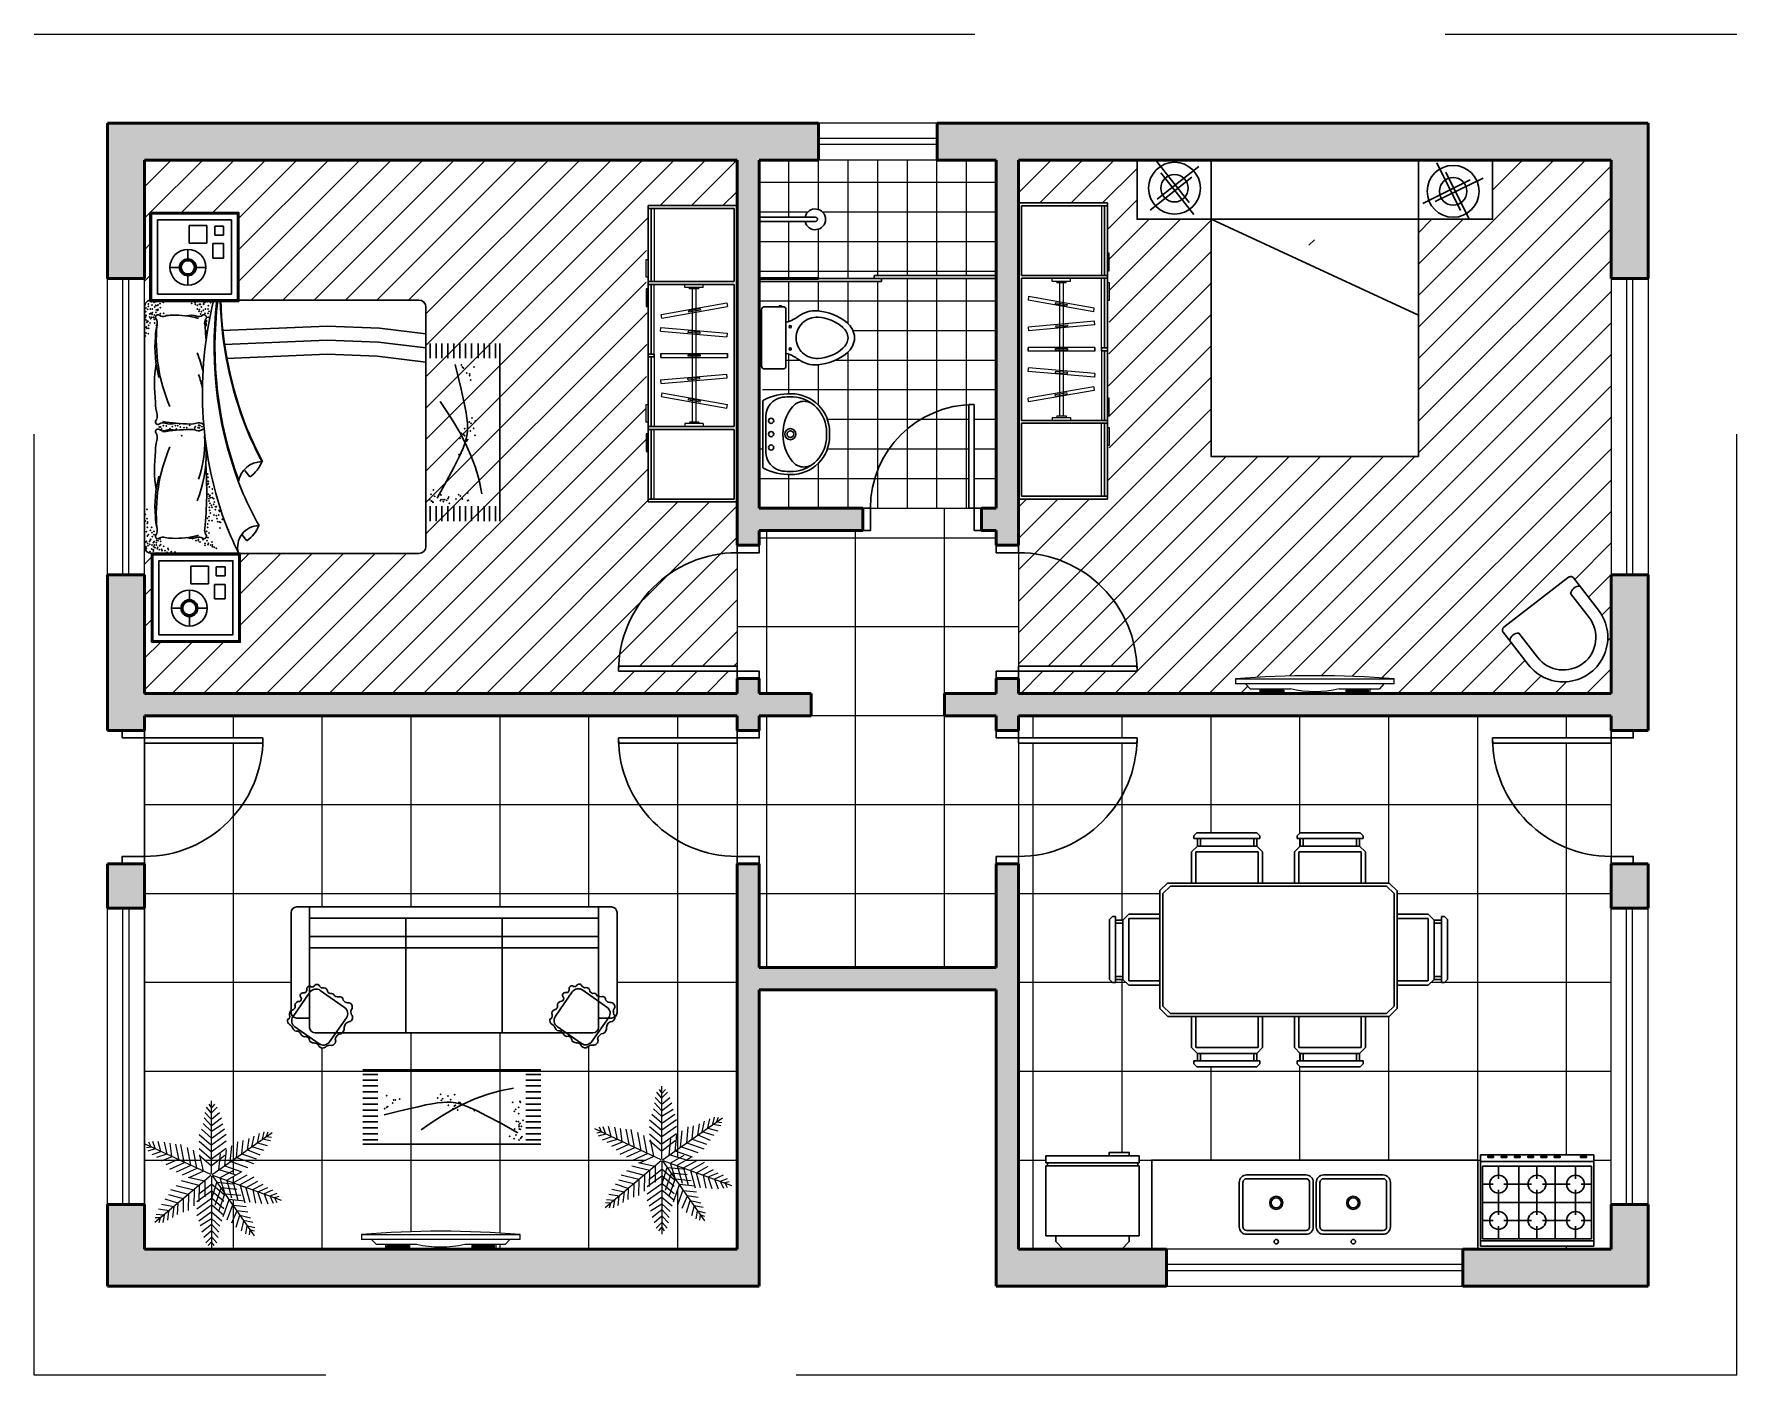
# Model space of a CAD drawing. Header units: millimetres. Extents: x 10.4 to 21.9, y -2.2 to 6.9.
import ezdxf

# ---------------------------------------------------------------- set-up
doc = ezdxf.new("R2010")
doc.units = ezdxf.units.MM
doc.linetypes.add('HIDDEN', pattern=[9.525, 6.35, -3.175])
for name, color, linetype, lineweight in [('Alvenaria', 5, 'Continuous', 50), ('Alvenaria Pigmentação', 254, 'Continuous', 15), ('Areas Molhadas', 2, 'Continuous', 30), ('Eletronicos', 2, 'Continuous', 30), ('Janelas', 2, 'Continuous', 20), ('Mobiliario', 3, 'Continuous', 30), ('Piso Desniveis e Soleiras', 1, 'Continuous', 15), ('Piso Paginação', 252, 'Continuous', 15), ('Portas', 3, 'Continuous', 30), ('Projeção Cobertura', 2, 'HIDDEN', 20)]:
    doc.layers.add(name, color=color, linetype=linetype, lineweight=lineweight)
doc.layers.add('Layout 01', color=1, linetype='Continuous')
doc.layers.add('Layout 02', color=2, linetype='Continuous')

# ---------------------------------------------------------------- blocks, each defined once
blk = doc.blocks.new('Batente')
blk.add_lwpolyline([(0, -0.15), (0.05, -0.15), (0.05, 0), (0, 0)])
blk = doc.blocks.new('Porta_70')
at = {"color": 0}
blk.add_lwpolyline([(-0.05, 0.7), (-0.05, 0), (-0.085, 0), (-0.085, 0.7)], close=True, dxfattribs=at)
at = {"color": 1}
blk.add_arc((-0.05, 0), 0.7, 90, 180, dxfattribs=at)
blk.add_blockref('Batente', (-0.8, 0))
at = {"xscale": -1}
blk.add_blockref('Batente', (0, 0), dxfattribs=at)
blk = doc.blocks.new('Porta_80')
at = {"color": 0}
blk.add_lwpolyline([(-0.05, 0.8), (-0.05, 0), (-0.085, 0), (-0.085, 0.8)], close=True, dxfattribs=at)
at = {"color": 1}
blk.add_arc((-0.05, 0), 0.8, 90, 180, dxfattribs=at)
at = {"xscale": -1}
blk.add_blockref('Batente', (0, 0), dxfattribs=at)
blk.add_blockref('Batente', (-0.9, 0))
blk = doc.blocks.new('Sofa_3')
for p, q in [((-1.1, -0.7625), (-1.1, -0.0875)), ((-1.0625, -0.05), (1.0625, -0.05)), ((-0.975, -0.125), (-0.975, -0.05)), ((0.975, -0.05), (0.975, -0.125)), ((1.1, -0.0875), (1.1, -0.7625)), ((-0.975, -0.125), (0.975, -0.125)), ((-0.975, -0.25), (-0.975, -0.125)), ((-0.325, -0.9), (-0.325, -0.125)), ((0.325, -0.125), (0.325, -0.9)), ((0.975, -0.125), (0.975, -0.25)), ((0.975, -0.25), (-0.975, -0.25)), ((-0.975, -0.8625), (-0.975, -0.25)), ((-0.975, -0.325), (0.975, -0.325)), ((0.975, -0.25), (0.975, -0.8625)), ((-0.975, -0.8), (-1.0625, -0.8)), ((1.0625, -0.8), (0.975, -0.8)), ((0.9375, -0.9), (-0.9375, -0.9))]:
    blk.add_line(p, q)
for centre, start, end in [((-1.0625, -0.0875), 90, 180), ((1.0625, -0.0875), 0, 90), ((-1.0625, -0.7625), 180, 270), ((1.0625, -0.7625), 270, 0), ((-0.9375, -0.8625), 180, 270), ((0.9375, -0.8625), 270, 0)]:
    blk.add_arc(centre, 0.0375, start, end)
blk = doc.blocks.new('Tv Plasma 01')
at = {"lineweight": 5, "ltscale": 0.08}
h = blk.add_hatch(dxfattribs=at)
h.set_pattern_fill('_USER,_O', color=0, scale=0.008, double=1, pattern_type=0)
h.set_pattern_definition([(360, (-4.134502, -6.728382), (2e-18, 0.008), []), (90, (-4.134502, -6.728382), (-0.008, 2e-18), [])])
h.paths.add_polyline_path([(-0.21, 0.023), (-0.362, 0.023), (-0.362, 0.009), (-0.21, 0.009)])
h = blk.add_hatch(dxfattribs=at)
h.set_pattern_fill('_USER,_O', color=0, scale=0.008, double=1, pattern_type=0)
h.set_pattern_definition([(180, (4.134502, -6.728382), (2e-18, 0.008), []), (90, (4.134502, -6.728382), (0.008, -1e-18), [])])
h.paths.add_polyline_path([(0.21, 0.023), (0.362, 0.023), (0.362, 0.009), (0.21, 0.009)])
at = {"color": 0, "lineweight": 9, "ltscale": 0.08}
for p, q in [((-0.535, 0.098), (-0.535, 0.065)), ((0.535, 0.065), (-0.535, 0.065)), ((-0.467, 0.065), (-0.436, 0.032)), ((-0.436, 0.032), (-0.164, 0.032)), ((-0.372, 0.032), (-0.372, 0)), ((-0.372, 0), (0.372, 0)), ((0.164, 0.032), (0.436, 0.032)), ((0.372, 0.032), (0.372, 0)), ((0.467, 0.065), (0.436, 0.032)), ((0.535, 0.065), (0.535, 0.098))]:
    blk.add_line(p, q, dxfattribs=at)
at = {"color": 0, "lineweight": 5, "ltscale": 0.08}
blk.add_line((-0.535, 0.098), (0.535, 0.098), dxfattribs=at)
for points in [[(-0.362, 0.023), (-0.21, 0.023), (-0.21, 0.009), (-0.362, 0.009)], [(0.362, 0.023), (0.21, 0.023), (0.21, 0.009), (0.362, 0.009)]]:
    blk.add_lwpolyline(points, close=True, dxfattribs=at)
at = {"color": 0, "lineweight": 9, "ltscale": 0.08}
for centre, radius, start, end in [((0, -6.546), 6.666, 85.3965, 94.6035), ((0, 0.738), 0.724, 256.9449, 283.0551)]:
    blk.add_arc(centre, radius, start, end, dxfattribs=at)
blk = doc.blocks.new('LEAF', base_point=(3271.7, 2217.8))
for p, q in [((3271.7, 2215.2), (3271.7, 1979.5)), ((3271.8, 2165.8), (3224.3, 2131.8)), ((3224.3, 2109.2), (3271.8, 2143.1)), ((3229.1, 2155.6), (3271.8, 2188.4)), ((3271.8, 2189.5), (3311.3, 2155.6)), ((3271.8, 2188.4), (3271.8, 2187.2)), ((3311.3, 2133), (3271.8, 2166.9)), ((3271.8, 2144.3), (3311.3, 2110.4)), ((3271.8, 2120.5), (3224.3, 2086.6)), ((3230.6, 2070.8), (3270.2, 2099.1)), ((3271.8, 2121.7), (3271.8, 2099.1)), ((3271.8, 2121.7), (3271.8, 2121.7)), ((3311.3, 2087.8), (3271.8, 2121.7)), ((3271.8, 2099.1), (3304.2, 2070.8)), ((3271.8, 2076.5), (3235.4, 2053.8)), ((3240.1, 2034.6), (3271.8, 2059.5)), ((3271.8, 2038), (3246.5, 2016.5)), ((3298.7, 2052.7), (3271.8, 2077.6)), ((3271.8, 2059.5), (3295.5, 2033.5)), ((3272.6, 2038), (3272.6, 2036.9)), ((3293.1, 2016.5), (3272.6, 2038)), ((3253.6, 1999.6), (3271.8, 2017.7)), ((3271.8, 2003), (3260.7, 1990.5)), ((3280.5, 1990.5), (3271.8, 2003)), ((3272.6, 2017.7), (3288.4, 1999.6))]:
    blk.add_line(p, q)
blk = doc.blocks.new('Vegetação 03')
at = {"xscale": 0.002098429134635434, "yscale": 0.002098429134635434, "zscale": 0.00317943808278096}
for rotation in [179.9999999999999, 125, 244.9999999999999, 309.9999999999999, 34.99999999999999, 69.99999999999999]:
    blk.add_blockref('LEAF', (0, 0), dxfattribs=dict(at, rotation=rotation))
blk.add_blockref('LEAF', (0, 0), dxfattribs=at)
blk = doc.blocks.new('Almofada_01')
blk.add_line((-0.177, -0.055), (-0.177, -0.055))
blk.add_lwpolyline([(0.09, 0.154, 0.50546), (0.062, 0.169, -0.3462), (0.041, 0.193, 0.422858), (0.009, 0.207, -0.280529), (-0.013, 0.225, 0.523802), (-0.046, 0.22, -0.394143), (-0.073, 0.219, 0.511586), (-0.097, 0.2, -0.550738), (-0.118, 0.174, 0.664723), (-0.137, 0.143, -0.61809), (-0.146, 0.117, 0.315846), (-0.176, 0.093, -0.50955), (-0.196, 0.058, 0.403924), (-0.212, 0.024, -0.416944), (-0.226, -0.006, 0.343276), (-0.213, -0.04, -0.209993), (-0.19, -0.067, 0.371457), (-0.157, -0.084, -0.221594), (-0.133, -0.111, 0.281917), (-0.103, -0.121, -0.330079), (-0.075, -0.154, 0.149681), (-0.041, -0.165, -0.280315), (-0.012, -0.188, 0.395478), (0.029, -0.193, -0.258424), (0.07, -0.181, 0.49816), (0.096, -0.135, -0.315903), (0.134, -0.102, 0.342874), (0.156, -0.059, -0.349103), (0.194, -0.02, 0.509036), (0.205, 0.027, -0.039688), (0.202, 0.045, -0.213394), (0.209, 0.068, 0.582394), (0.179, 0.107, -0.297556), (0.15, 0.126, 0.338095), (0.13, 0.148, -0.217899), (0.091, 0.154)], format="xyb")
blk.add_lwpolyline([(0.159, 0.076), (-0.005, 0.191, 0.414214), (-0.075, 0.179), (-0.189, 0.015, 0.414214), (-0.177, -0.055), (-0.013, -0.17, 0.414214), (0.056, -0.157), (0.171, 0.006, 0.414214)], format="xyb", close=True)
blk.add_lwpolyline([(-0.177, -0.055), (-0.177, -0.055)])
blk = doc.blocks.new('Tapete 01')
for p, q in [((-0.5, 0.25), (-0.6, 0.25)), ((0.5, 0.25), (-0.5, 0.25)), ((0.5, 0.25), (0.6, 0.25)), ((-0.5, 0.22), (-0.6, 0.22)), ((-0.5, 0.18), (-0.6, 0.18)), ((-0.5, 0.143), (-0.6, 0.143)), ((0.5, 0.22), (0.6, 0.22)), ((0.5, 0.18), (0.6, 0.18)), ((0.5, 0.143), (0.6, 0.143)), ((-0.5, 0.103), (-0.6, 0.103)), ((-0.5, 0.059), (-0.6, 0.059)), ((-0.5, 0.019), (-0.6, 0.019)), ((0.5, 0.103), (0.6, 0.103)), ((0.5, 0.059), (0.6, 0.059)), ((0.5, 0.019), (0.6, 0.019)), ((-0.5, -0.021), (-0.6, -0.021)), ((-0.5, -0.061), (-0.6, -0.061)), ((-0.5, -0.101), (-0.6, -0.101)), ((0.5, -0.021), (0.6, -0.021)), ((0.5, -0.061), (0.6, -0.061)), ((0.5, -0.101), (0.6, -0.101)), ((-0.5, -0.141), (-0.6, -0.141)), ((-0.5, -0.181), (-0.6, -0.181)), ((-0.5, -0.221), (-0.6, -0.221)), ((0.5, -0.141), (0.6, -0.141)), ((0.5, -0.181), (0.6, -0.181)), ((0.5, -0.221), (0.6, -0.221)), ((-0.5, -0.25), (-0.6, -0.25)), ((-0.5, -0.25), (0.5, -0.25)), ((0.5, -0.25), (0.6, -0.25))]:
    blk.add_line(p, q)
for points in [[(0.416, 0.128), (0.324, 0.11), (0.238, 0.085), (0.156, 0.054), (0.077, 0.019), (0.002, -0.02), (-0.07, -0.063), (-0.14, -0.108), (-0.207, -0.154)], [(-0.457, -0.052), (-0.366, -0.03), (-0.29, -0.012), (-0.227, 0.002), (-0.175, 0.014), (-0.132, 0.022), (-0.096, 0.027), (-0.064, 0.031), (-0.035, 0.032), (-0.007, 0.032), (0.025, 0.028), (0.062, 0.018), (0.108, 0.002), (0.166, -0.024), (0.239, -0.061), (0.331, -0.11), (0.445, -0.174)]]:
    blk.add_lwpolyline(points)
for p in [(-0.44, 0.076), (-0.434, 0.003), (-0.399, 0.026), (-0.393, 0.047), (-0.382, 0.047), (-0.352, 0.053), (-0.096, 0.061), (-0.076, 0.085), (-0.07, 0.044), (-0.061, 0.056), (-0.027, 0.073), (-0.024, 0.012), (-0.009, 0.05), (0.017, 0.006), (0.02, 0.082), (0.023, 0.012), (0.049, 0.032), (0.058, 0.026), (0.41, 0.032), (0.459, 0.038), (0.462, 0.032), (-0.454, -0.011), (-0.44, -0.003), (0.008, -0.011), (0.04, -0.02), (0.151, -0.026), (0.422, -0.029), (0.43, -0.017), (0.436, -0.096), (0.448, -0.099), (0.451, -0.003), (0.451, -0.046), (0.459, -0.11), (0.48, -0.09), (0.39, -0.198), (0.416, -0.157), (0.419, -0.215), (0.424, -0.148), (0.433, -0.189), (0.454, -0.122), (0.454, -0.134), (0.454, -0.224), (0.456, -0.148), (0.462, -0.151), (0.465, -0.212), (0.468, -0.131), (0.468, -0.204), (0.474, -0.201), (0.474, -0.201)]:
    blk.add_point(p)
blk = doc.blocks.new('Cuba_2')
for points in [[(-0.06, -0.5, 0.414214), (-0.01, -0.45), (-0.01, -0.15, 0.414214), (-0.06, -0.1), (-0.46, -0.1, 0.414214), (-0.51, -0.15), (-0.51, -0.45, 0.414214), (-0.46, -0.5)], [(0.46, -0.5, 0.414214), (0.51, -0.45), (0.51, -0.15, 0.414214), (0.46, -0.1), (0.06, -0.1, 0.414214), (0.01, -0.15), (0.01, -0.45, 0.414214), (0.06, -0.5)], [(-0.06, -0.475, 0.414214), (-0.035, -0.45), (-0.035, -0.15, 0.414214), (-0.06, -0.125), (-0.46, -0.125, 0.414214), (-0.485, -0.15), (-0.485, -0.45, 0.414214), (-0.46, -0.475)], [(0.46, -0.475, 0.414214), (0.485, -0.45), (0.485, -0.15, 0.414214), (0.46, -0.125), (0.06, -0.125, 0.414214), (0.035, -0.15), (0.035, -0.45, 0.414214), (0.06, -0.475)]]:
    blk.add_lwpolyline(points, format="xyb", close=True)
for centre, radius in [((-0.26, -0.05), 0.015), ((0.26, -0.05), 0.015), ((-0.26, -0.312), 0.0443), ((-0.26, -0.312), 0.0343), ((0.26, -0.312), 0.0443), ((0.26, -0.312), 0.0343)]:
    blk.add_circle(centre, radius)
blk = doc.blocks.new('Bancada_200')
blk.add_lwpolyline([(0, 1.1), (-0.6, 1.1), (-0.6, -1.1), (0, -1.1)])
at = {"rotation": 270}
blk.add_blockref('Cuba_2', (0, 0), dxfattribs=at)
blk = doc.blocks.new('Geladeira')
for p, q in [((-0.2475, -0.05), (-0.1975, 0)), ((0.1975, 0), (-0.1975, 0)), ((0.1975, 0), (0.2475, -0.05)), ((-0.315, -0.09), (-0.2475, -0.09)), ((-0.315, -0.5625), (-0.315, -0.09)), ((-0.2475, -0.05), (-0.2475, -0.09)), ((0.2475, -0.09), (0.2475, -0.05)), ((0.315, -0.09), (0.315, -0.5625)), ((-0.305, -0.5825), (-0.305, -0.5625)), ((0.305, -0.5625), (-0.305, -0.5625)), ((0.305, -0.5625), (0.305, -0.5825)), ((-0.315, -0.63), (-0.315, -0.5825)), ((-0.2475, -0.63), (-0.315, -0.63)), ((-0.305, -0.5825), (0.305, -0.5825)), ((-0.2475, -0.63), (-0.1125, -0.63)), ((0.315, -0.63), (-0.1125, -0.63)), ((0.315, -0.5825), (0.315, -0.63))]:
    blk.add_line(p, q)
for points in [[(-0.2475, -0.09), (0.2475, -0.09)], [(0.2475, -0.09), (0.315, -0.09)], [(-0.315, -0.5625), (-0.305, -0.5625)], [(0.305, -0.5625), (0.315, -0.5625)], [(-0.315, -0.5825), (-0.305, -0.5825)], [(-0.2475, -0.63), (-0.2475, -0.6525), (-0.1125, -0.6525), (-0.1125, -0.63)], [(0.305, -0.5825), (0.315, -0.5825)]]:
    blk.add_lwpolyline(points)
blk = doc.blocks.new('Fogão_6')
at = {"linetype": 'Continuous'}
for p, q in [((-0.383, -0.02), (0.382, -0.02)), ((-0.383, -0.635), (-0.383, -0.02)), ((-0.383, -0.055), (0.382, -0.055)), ((-0.368, -0.56), (-0.368, -0.07)), ((-0.368, -0.07), (0.367, -0.07)), ((-0.26, -0.07), (-0.26, -0.155)), ((-0.123, -0.07), (-0.123, -0.56)), ((0, -0.07), (0, -0.155)), ((0.122, -0.07), (0.122, -0.56)), ((0.26, -0.07), (0.26, -0.155)), ((0.367, -0.56), (0.367, -0.07)), ((0.382, -0.635), (0.382, -0.02)), ((-0.368, -0.193), (-0.298, -0.193)), ((-0.223, -0.193), (-0.123, -0.193)), ((-0.123, -0.193), (-0.038, -0.193)), ((0.037, -0.193), (0.122, -0.193)), ((0.223, -0.193), (0.122, -0.193)), ((0.367, -0.193), (0.297, -0.193)), ((-0.123, -0.315), (-0.368, -0.315)), ((-0.26, -0.23), (-0.26, -0.4)), ((0.122, -0.315), (-0.123, -0.315)), ((0, -0.23), (0, -0.4)), ((0.122, -0.315), (0.367, -0.315)), ((0.26, -0.23), (0.26, -0.4)), ((-0.368, -0.438), (-0.298, -0.438)), ((-0.223, -0.438), (-0.123, -0.438)), ((-0.123, -0.438), (-0.038, -0.438)), ((0.037, -0.438), (0.122, -0.438)), ((0.223, -0.438), (0.122, -0.438)), ((0.367, -0.438), (0.297, -0.438)), ((0.367, -0.56), (-0.368, -0.56)), ((-0.26, -0.475), (-0.26, -0.56)), ((0, -0.475), (0, -0.56)), ((0.26, -0.475), (0.26, -0.56)), ((0.382, -0.59), (-0.383, -0.59)), ((0.382, -0.635), (-0.383, -0.635)), ((-0.334, -0.617), (-0.294, -0.617)), ((-0.334, -0.627), (-0.334, -0.617)), ((-0.294, -0.627), (-0.334, -0.627)), ((-0.294, -0.617), (-0.294, -0.627)), ((-0.157, -0.617), (-0.157, -0.627)), ((-0.117, -0.617), (-0.157, -0.617)), ((-0.157, -0.627), (-0.117, -0.627)), ((-0.117, -0.627), (-0.117, -0.617)), ((-0.027, -0.617), (-0.067, -0.617)), ((-0.067, -0.617), (-0.067, -0.627)), ((-0.067, -0.627), (-0.027, -0.627)), ((-0.027, -0.627), (-0.027, -0.617)), ((0.023, -0.617), (0.023, -0.627)), ((0.063, -0.617), (0.023, -0.617)), ((0.023, -0.627), (0.063, -0.627)), ((0.063, -0.627), (0.063, -0.617)), ((0.153, -0.617), (0.113, -0.617)), ((0.113, -0.617), (0.113, -0.627)), ((0.113, -0.627), (0.153, -0.627)), ((0.153, -0.627), (0.153, -0.617)), ((0.243, -0.617), (0.203, -0.617)), ((0.203, -0.617), (0.203, -0.627)), ((0.203, -0.627), (0.243, -0.627)), ((0.243, -0.627), (0.243, -0.617)), ((0.293, -0.617), (0.293, -0.627)), ((0.333, -0.617), (0.293, -0.617)), ((0.293, -0.627), (0.333, -0.627)), ((0.333, -0.627), (0.333, -0.617))]:
    blk.add_line(p, q, dxfattribs=at)
for centre in [(-0.26, -0.193), (0, -0.193), (0.26, -0.193), (-0.26, -0.438), (0, -0.438), (0.26, -0.438)]:
    blk.add_circle(centre, 0.06, dxfattribs=at)
blk = doc.blocks.new('Mesa_6')
for p, q in [((-0.24, 1.01), (-0.2, 1.05)), ((-0.22, 1.12), (-0.2, 1.14)), ((-0.22, 1.1), (-0.22, 1.12)), ((-0.2, 1.1), (-0.22, 1.1)), ((0.002, 1.14), (-0.2, 1.14)), ((-0.18, 1.1), (-0.2, 1.1)), ((-0.18, 1.1), (-0.2, 1.1)), ((-0.2, 1.1), (-0.2, 1.05)), ((-0.18, 1.05), (-0.2, 1.05)), ((0.002, 1.1), (-0.18, 1.1)), ((-0.18, 1.1), (-0.18, 1.05)), ((0.18, 1.05), (-0.18, 1.05)), ((0.204, 1.14), (0.002, 1.14)), ((0.18, 1.1), (0.002, 1.1)), ((0.2, 1.1), (0.18, 1.1)), ((0.194, 1.1), (0.18, 1.1)), ((0.18, 1.05), (0.18, 1.1)), ((0.2, 1.05), (0.18, 1.05)), ((0.2, 1.05), (0.2, 1.1)), ((0.224, 1.1), (0.2, 1.1)), ((0.2, 1.05), (0.24, 1.01)), ((0.204, 1.14), (0.224, 1.12)), ((0.224, 1.1), (0.224, 1.12)), ((-0.24, 1.01), (-0.24, 0.8)), ((0.21, 1.01), (-0.21, 1.01)), ((-0.21, 1.01), (-0.21, 0.8)), ((0.21, 0.8), (0.21, 1.01)), ((0.24, 0.8), (0.24, 1.01)), ((-0.45, 0.747), (-0.397, 0.8)), ((-0.45, 0.587), (-0.45, 0.747)), ((-0.43, 0.73), (-0.38, 0.78)), ((-0.43, -0.73), (-0.43, 0.73)), ((-0.397, 0.8), (-0.24, 0.8)), ((-0.38, 0.78), (0.38, 0.78)), ((-0.24, 0.8), (0.24, 0.8)), ((0.24, 0.8), (0.4, 0.8)), ((0.38, 0.78), (0.43, 0.73)), ((0.4, 0.8), (0.45, 0.75)), ((0.43, 0.73), (0.43, -0.73)), ((0.45, 0.75), (0.45, 0.587)), ((-0.7, 0.547), (-0.66, 0.587)), ((-0.45, 0.587), (-0.66, 0.587)), ((-0.45, 0.107), (-0.45, 0.587)), ((0.45, 0.587), (0.45, 0.107)), ((0.45, 0.587), (0.66, 0.587)), ((0.7, 0.547), (0.66, 0.587)), ((-0.79, 0.551), (-0.77, 0.571)), ((-0.79, 0.551), (-0.79, 0.349)), ((-0.75, 0.571), (-0.77, 0.571)), ((-0.75, 0.571), (-0.75, 0.547)), ((-0.75, 0.547), (-0.75, 0.527)), ((-0.75, 0.547), (-0.75, 0.527)), ((-0.7, 0.547), (-0.75, 0.547)), ((-0.75, 0.527), (-0.75, 0.167)), ((-0.7, 0.527), (-0.75, 0.527)), ((-0.7, 0.547), (-0.7, 0.527)), ((-0.7, 0.527), (-0.7, 0.167)), ((-0.45, 0.557), (-0.66, 0.557)), ((-0.66, 0.557), (-0.66, 0.137)), ((0.45, 0.557), (0.66, 0.557)), ((0.66, 0.557), (0.66, 0.137)), ((0.7, 0.547), (0.75, 0.547)), ((0.7, 0.547), (0.7, 0.527)), ((0.7, 0.527), (0.75, 0.527)), ((0.7, 0.527), (0.7, 0.167)), ((0.75, 0.571), (0.77, 0.571)), ((0.75, 0.571), (0.75, 0.547)), ((0.75, 0.547), (0.75, 0.527)), ((0.75, 0.547), (0.75, 0.527)), ((0.75, 0.527), (0.75, 0.167)), ((0.79, 0.551), (0.77, 0.571)), ((0.79, 0.551), (0.79, 0.349)), ((-0.79, 0.349), (-0.79, 0.147)), ((0.79, 0.349), (0.79, 0.147)), ((-0.77, 0.127), (-0.79, 0.147)), ((-0.75, 0.127), (-0.77, 0.127)), ((-0.75, 0.167), (-0.7, 0.167)), ((-0.75, 0.147), (-0.7, 0.147)), ((-0.75, 0.147), (-0.75, 0.127)), ((-0.66, 0.107), (-0.7, 0.147)), ((-0.66, 0.137), (-0.45, 0.137)), ((0.66, 0.137), (0.45, 0.137)), ((0.66, 0.107), (0.7, 0.147)), ((0.75, 0.167), (0.7, 0.167)), ((0.7, 0.167), (0.7, 0.147)), ((0.75, 0.147), (0.7, 0.147)), ((0.75, 0.167), (0.75, 0.147)), ((0.75, 0.167), (0.75, 0.147)), ((0.75, 0.147), (0.75, 0.127)), ((0.75, 0.127), (0.77, 0.127)), ((0.77, 0.127), (0.79, 0.147)), ((-0.66, 0.107), (-0.45, 0.107)), ((-0.45, -0.107), (-0.45, 0.107)), ((0.45, 0.107), (0.45, -0.107)), ((0.66, 0.107), (0.45, 0.107)), ((-0.66, -0.107), (-0.7, -0.147)), ((-0.66, -0.107), (-0.45, -0.107)), ((-0.45, -0.587), (-0.45, -0.107)), ((0.45, -0.107), (0.45, -0.587)), ((0.66, -0.107), (0.45, -0.107)), ((0.66, -0.107), (0.7, -0.147)), ((-0.77, -0.127), (-0.79, -0.147)), ((-0.79, -0.349), (-0.79, -0.147)), ((-0.75, -0.127), (-0.77, -0.127)), ((-0.75, -0.147), (-0.75, -0.127)), ((-0.75, -0.167), (-0.75, -0.147)), ((-0.75, -0.167), (-0.75, -0.147)), ((-0.75, -0.147), (-0.7, -0.147)), ((-0.75, -0.527), (-0.75, -0.167)), ((-0.75, -0.167), (-0.7, -0.167)), ((-0.7, -0.167), (-0.7, -0.147)), ((-0.7, -0.527), (-0.7, -0.167)), ((-0.66, -0.137), (-0.45, -0.137)), ((-0.66, -0.557), (-0.66, -0.137)), ((0.66, -0.137), (0.45, -0.137)), ((0.66, -0.557), (0.66, -0.137)), ((0.75, -0.147), (0.7, -0.147)), ((0.7, -0.167), (0.7, -0.147)), ((0.75, -0.167), (0.7, -0.167)), ((0.7, -0.527), (0.7, -0.167)), ((0.75, -0.147), (0.75, -0.127)), ((0.75, -0.127), (0.77, -0.127)), ((0.75, -0.167), (0.75, -0.147)), ((0.75, -0.167), (0.75, -0.147)), ((0.75, -0.527), (0.75, -0.167)), ((0.77, -0.127), (0.79, -0.147)), ((0.79, -0.349), (0.79, -0.147)), ((-0.79, -0.551), (-0.79, -0.349)), ((0.79, -0.551), (0.79, -0.349)), ((-0.79, -0.551), (-0.77, -0.571)), ((-0.75, -0.571), (-0.77, -0.571)), ((-0.75, -0.547), (-0.75, -0.527)), ((-0.75, -0.547), (-0.75, -0.527)), ((-0.7, -0.527), (-0.75, -0.527)), ((-0.7, -0.547), (-0.75, -0.547)), ((-0.75, -0.571), (-0.75, -0.547)), ((-0.7, -0.547), (-0.7, -0.527)), ((-0.7, -0.547), (-0.66, -0.587)), ((-0.45, -0.557), (-0.66, -0.557)), ((0.45, -0.557), (0.66, -0.557)), ((0.7, -0.547), (0.66, -0.587)), ((0.7, -0.527), (0.75, -0.527)), ((0.7, -0.547), (0.7, -0.527)), ((0.7, -0.547), (0.75, -0.547)), ((0.75, -0.547), (0.75, -0.527)), ((0.75, -0.547), (0.75, -0.527)), ((0.75, -0.571), (0.75, -0.547)), ((0.75, -0.571), (0.77, -0.571)), ((0.79, -0.551), (0.77, -0.571)), ((-0.45, -0.587), (-0.66, -0.587)), ((-0.45, -0.747), (-0.45, -0.587)), ((0.45, -0.587), (0.45, -0.747)), ((0.45, -0.587), (0.66, -0.587)), ((-0.45, -0.747), (-0.397, -0.8)), ((-0.43, -0.73), (-0.38, -0.78)), ((-0.24, -0.8), (-0.397, -0.8)), ((0.38, -0.78), (-0.38, -0.78)), ((0.24, -0.8), (-0.24, -0.8)), ((-0.24, -1.01), (-0.24, -0.8)), ((-0.21, -1.01), (-0.21, -0.8)), ((0.21, -0.8), (0.21, -1.01)), ((0.397, -0.8), (0.24, -0.8)), ((0.24, -0.8), (0.24, -1.01)), ((0.43, -0.73), (0.38, -0.78)), ((0.45, -0.747), (0.397, -0.8)), ((-0.24, -1.01), (-0.2, -1.05)), ((0.21, -1.01), (-0.21, -1.01)), ((0.2, -1.05), (0.24, -1.01)), ((-0.2, -1.1), (-0.22, -1.1)), ((-0.22, -1.1), (-0.22, -1.12)), ((-0.22, -1.12), (-0.2, -1.14)), ((-0.18, -1.05), (-0.2, -1.05)), ((-0.2, -1.1), (-0.2, -1.05)), ((-0.18, -1.1), (-0.2, -1.1)), ((-0.18, -1.1), (-0.2, -1.1)), ((0.002, -1.14), (-0.2, -1.14)), ((0.18, -1.05), (-0.18, -1.05)), ((-0.18, -1.1), (-0.18, -1.05)), ((0.002, -1.1), (-0.18, -1.1)), ((0.18, -1.1), (0.002, -1.1)), ((0.204, -1.14), (0.002, -1.14)), ((0.2, -1.05), (0.18, -1.05)), ((0.18, -1.05), (0.18, -1.1)), ((0.194, -1.1), (0.18, -1.1)), ((0.2, -1.1), (0.18, -1.1)), ((0.2, -1.05), (0.2, -1.1)), ((0.224, -1.1), (0.2, -1.1)), ((0.204, -1.14), (0.224, -1.12)), ((0.224, -1.1), (0.224, -1.12))]:
    blk.add_line(p, q)
at = {"color": 14}
for p, q in [((-0.75, 0.167), (-0.75, 0.147)), ((-0.75, 0.167), (-0.75, 0.147)), ((-0.7, 0.167), (-0.7, 0.147))]:
    blk.add_line(p, q, dxfattribs=at)
blk = doc.blocks.new('Cama Casal_01 Factor')
for p, q in [((3.4, 4), (-3.4, 4)), ((-3.6, 3.8), (-3.6, -3.8)), ((3.6, -3.8), (3.6, 3.8)), ((2.733, 2.245), (2.658, 2.245)), ((2.945, 2.245), (2.859, 2.245)), ((-3.243, 1.086), (-3.06, 1.233)), ((-1.426, 1.001), (-1.243, 1.148)), ((-3.4, -4), (3.4, -4))]:
    blk.add_line(p, q)
for points in [[(1.939, 1.671), (2.061, -1.197), (2.002, -2.615), (1.836, -4)], [(2.337, 1.736), (2.461, -1.197), (2.401, -2.647), (2.239, -4)], [(2.735, 1.787), (2.861, -1.197), (2.8, -2.679), (2.642, -4)]]:
    blk.add_lwpolyline(points)
for centre, radius, start, end in [((-3.4, 3.8), 0.2, 90, 180), ((3.4, 3.8), 0.2, 360, 90), ((-3.112, 3.617), 0.0711, 58.4012, 216.7241), ((-2.728, 3.258), 0.442, 160.0794, 185.3739), ((-3.31, 3.469), 0.176, 340.0794, 36.7241), ((-3.607, 2.811), 1.017, 57.59, 58.4012), ((-2.95, 3.846), 0.209, 237.59, 283.5113), ((-2.55, 2.18), 1.505, 90.0384, 103.5113), ((-2.466, -1.204), 4.867, 67.1065, 95.1393), ((-2.237, 0.525), 3.176, 74.7421, 95.6786), ((-1.185, -0.113), 3.829, 82.6639, 99.0512), ((-0.697, 2.18), 1.505, 76.4887, 89.9616), ((-0.297, 3.846), 0.209, 256.4887, 302.41), ((0.36, 2.811), 1.017, 121.5988, 122.41), ((-0.136, 3.617), 0.0711, 323.2759, 121.5988), ((-5.758, 2.593), 5.681, 1.1958, 8.9628), ((0.062, 3.469), 0.176, 143.2759, 199.9206), ((-0.519, 3.258), 0.442, 340.8048, 19.9206), ((0.136, 3.617), 0.0711, 58.4012, 216.7241), ((0.519, 3.258), 0.442, 160.0794, 199.1952), ((-0.062, 3.469), 0.176, 340.0794, 36.7241), ((5.758, 2.593), 5.681, 171.0372, 178.8042), ((-0.36, 2.811), 1.017, 57.59, 58.4012), ((0.297, 3.846), 0.209, 237.59, 283.5113), ((0.697, 2.18), 1.505, 90.0384, 103.5113), ((2.466, -1.204), 4.867, 84.8607, 112.8935), ((1.185, -0.113), 3.829, 80.9488, 97.3361), ((2.237, 0.525), 3.176, 84.3214, 105.2579), ((2.55, 2.18), 1.505, 76.4887, 89.9616), ((2.95, 3.846), 0.209, 256.4887, 302.41), ((3.607, 2.811), 1.017, 121.5988, 122.41), ((3.112, 3.617), 0.0711, 323.2759, 121.5988), ((3.31, 3.469), 0.176, 143.2759, 199.9206), ((2.728, 3.258), 0.442, 354.6261, 19.9206), ((-0.857, 3.108), 2.314, 177.2895, 196.0481), ((0.857, 3.108), 2.314, 343.9519, 2.7105), ((-2.728, 2.67), 0.442, 162.7928, 199.9206), ((-3.31, 2.459), 0.176, 323.2759, 19.9206), ((-0.725, 6.094), 3.851, 249.0343, 270.4221), ((-0.412, 5.628), 3.344, 251.2778, 271.1303), ((0.062, 2.459), 0.176, 160.0794, 216.7241), ((-0.519, 2.67), 0.442, 340.0794, 5.3739), ((0.519, 2.67), 0.442, 174.6261, 199.9206), ((-0.062, 2.459), 0.176, 323.2759, 19.9206), ((0.412, 5.628), 3.344, 281.5449, 288.7222), ((0.725, 6.094), 3.851, 282.6365, 290.9657), ((3.31, 2.459), 0.176, 160.0794, 216.7241), ((2.728, 2.67), 0.442, 340.0794, 17.2072), ((-3.112, 2.311), 0.0711, 143.2759, 301.5988), ((-3.607, 3.117), 1.017, 301.5988, 302.41), ((-2.95, 2.082), 0.209, 76.4887, 122.41), ((-1.835, 12.86), 10.629, 264.2384, 274.1227), ((0.976, -8.576), 10.929, 76.2469, 109.3957), ((2.264, -8.908), 10.929, 82.9778, 112.4159), ((2.264, -8.908), 10.921, 82.9778, 110.453), ((2.264, -8.908), 10.913, 82.9778, 110.3822), ((2.264, -8.908), 10.905, 82.9778, 110.3147), ((-0.697, 3.749), 1.505, 270.0384, 283.5113), ((-0.297, 2.082), 0.209, 75.4818, 103.5113), ((-0.136, 2.311), 0.0711, 353.2127, 36.7241), ((0.136, 2.311), 0.0711, 143.2759, 177.3803), ((1.835, 12.86), 10.629, 273.4155, 275.7616), ((2.95, 2.082), 0.209, 57.59, 103.5113), ((3.607, 3.117), 1.017, 237.59, 238.4012), ((3.112, 2.311), 0.0711, 238.4012, 36.7241), ((1.919, -10.117), 12.701, 111.0983, 115.6606), ((3.919, -9.077), 10.929, 91.6727, 111.46), ((3.919, -9.077), 10.921, 91.6727, 111.46), ((3.919, -9.077), 10.913, 91.6727, 111.46), ((-3.422, 0.739), 0.613, 0.5837, 105.0139), ((-2.388, 1.727), 1.068, 216.8557, 246.793), ((3.287, -10.398), 12.701, 114.1185, 118.6807), ((-1.664, 0.662), 0.672, 359.8094, 81.8252), ((-0.571, 1.641), 1.068, 216.8557, 246.793), ((4.917, -10.584), 12.701, 113.1626, 117.7249), ((4.917, -10.584), 12.693, 113.1626, 117.7249), ((4.917, -10.584), 12.685, 113.1626, 117.7249), ((-3.4, -3.8), 0.2, 180, 270), ((3.4, -3.8), 0.2, 270, 360)]:
    blk.add_arc(centre, radius, start, end)
for p in [(-3.466, 3.943), (-3.444, 3.954), (-3.412, 3.954), (-3.38, 3.9), (-3.316, 3.911), (-3.273, 3.954), (-3.252, 3.943), (-3.102, 3.922), (-3.071, 3.889), (-2.984, 3.943), (-2.856, 3.922), (-2.749, 3.922), (-2.707, 3.911), (-2.675, 3.975), (-2.611, 3.932), (-2.493, 3.975), (-2.344, 3.932), (2.582, 3.975), (2.646, 3.889), (2.667, 3.954), (2.796, 3.932), (2.796, 3.879), (2.827, 3.964), (2.839, 3.943), (2.881, 3.879), (2.967, 3.932), (2.999, 3.9), (3.009, 3.932), (3.041, 3.964), (3.116, 3.964), (3.169, 3.954), (3.266, 3.964), (3.341, 3.911), (3.372, 3.954), (3.426, 3.889), (3.49, 3.889), (-3.594, 3.815), (-3.594, 3.719), (-3.583, 3.644), (-3.551, 3.847), (-3.529, 3.751), (-3.519, 3.505), (-3.519, 3.419), (-3.497, 3.751), (-3.497, 3.58), (-3.487, 3.515), (-3.476, 3.793), (-3.466, 3.633), (-3.434, 3.697), (-3.423, 3.622), (-3.412, 3.74), (-3.401, 3.452), (-3.38, 3.569), (-3.359, 3.783), (-3.359, 3.719), (-3.359, 3.665), (-3.348, 3.537), (-3.337, 3.857), (-3.294, 3.751), (-3.294, 3.665), (-3.262, 3.729), (-3.262, 3.719), (-3.252, 3.857), (-3.252, 3.537), (-3.241, 3.612), (-3.231, 3.655), (-3.22, 3.836), (-3.199, 3.826), (-3.188, 3.559), (-3.124, 3.772), (-3.071, 3.729), (-3.006, 3.783), (-2.974, 3.729), (-2.942, 3.836), (-2.856, 3.793), (-0.068, 3.515), (-0.004, 3.58), (-0.004, 3.537), (0.028, 3.463), (2.881, 3.665), (2.945, 3.847), (2.945, 3.708), (3.052, 3.719), (3.074, 3.826), (3.106, 3.793), (3.106, 3.751), (3.106, 3.74), (3.116, 3.857), (3.18, 3.719), (3.191, 3.783), (3.202, 3.857), (3.212, 3.548), (3.223, 3.826), (3.223, 3.452), (3.244, 3.772), (3.255, 3.676), (3.309, 3.622), (3.319, 3.665), (3.341, 3.612), (3.351, 3.836), (3.351, 3.772), (3.384, 3.548), (3.405, 3.708), (3.437, 3.676), (3.447, 3.686), (3.447, 3.633), (3.458, 3.783), (3.458, 3.612), (3.501, 3.559), (3.533, 3.729), (3.533, 3.463), (3.554, 3.804), (3.554, 3.686), (-3.572, 3.356), (-3.562, 3.131), (-3.551, 3.238), (-3.497, 3.323), (-3.455, 3.334), (-0.25, 2.939), (-0.068, 3.099), (-0.057, 3.27), (-0.004, 2.982), (0.007, 3.206), (0.018, 3.377), (0.028, 3.121), (0.028, 3.056), (0.082, 3.003), (3.159, 3.388), (-3.273, 2.426), (-3.241, 2.533), (-3.241, 2.469), (-3.199, 2.469), (-3.177, 2.629), (-0.036, 2.576), (-0.036, 2.437), (-0.025, 2.875), (-0.025, 2.8), (-0.025, 2.48), (0.007, 2.555), (0.028, 2.426), (0.039, 2.715), (0.039, 2.459), (0.039, 2.437), (3.277, 2.448), (3.33, 2.437), (3.351, 2.501), (3.447, 2.501), (3.479, 2.555), (3.479, 2.437), (3.512, 2.661), (3.522, 2.565), (3.554, 2.501), (3.565, 2.459), (-3.455, 1.956), (-3.423, 2.01), (-3.412, 2.074), (-3.412, 2.063), (-3.369, 2.277), (-3.359, 2.117), (-3.359, 2.074), (-3.348, 2.192), (-3.316, 2.277), (-3.316, 2.181), (-3.273, 2.085), (-3.241, 2.223), (-3.209, 2.341), (-3.177, 2.33), (-3.156, 2.192), (-3.017, 2.17), (-2.974, 2.234), (-2.856, 2.202), (-2.761, 2.202), (-2.664, 2.17), (-2.664, 2.085), (-2.6, 2.213), (-2.558, 2.17), (-2.526, 1.956), (-2.504, 2.021), (-2.451, 2.127), (-2.376, 2.149), (-2.354, 1.989), (-2.29, 2.16), (-2.29, 2.16), (-2.29, 2.085), (-2.269, 1.989), (-2.269, 1.956), (-2.237, 2.095), (-2.205, 2.031), (-2.173, 2.138), (-2.141, 2.01), (-2.109, 2.17), (-2.045, 2.17), (-2.045, 2.031), (-2.013, 2.117), (-2.013, 2.074), (-1.981, 2.16), (-1.948, 2.138), (-1.916, 2.181), (-1.895, 2.074), (-1.766, 2.074), (-1.713, 2.16), (-1.649, 2.213), (-1.617, 2.181), (-1.553, 2.213), (-1.553, 2.181), (-1.435, 2.192), (-1.34, 2.202), (0.007, 2.363), (2.967, 2.256), (3.009, 2.234), (3.106, 2.181), (3.202, 2.405), (3.223, 2.277), (3.223, 2.192), (3.266, 2.384), (3.277, 2.17), (3.309, 2.33), (3.351, 2.266), (3.351, 2.192), (3.405, 2.384), (3.437, 2.181), (3.479, 2.416), (3.479, 2.319), (3.512, 2.319), (3.522, 2.117), (3.533, 2.277), (3.554, 2.213), (-2.921, 1.615), (-2.878, 1.85), (-2.718, 1.839), (-2.707, 1.871), (-2.696, 1.924), (-2.632, 1.786), (-2.611, 1.935), (-2.504, 1.893), (-2.408, 1.86), (-2.376, 1.882)]:
    blk.add_point(p)
blk = doc.blocks.new('Mesa_Canto')
for p, q in [((-0.274, 0.128), (-0.274, 0.192)), ((-0.515, 0.009), (-0.443, 0.009)), ((-0.515, -0.089), (-0.515, 0.009)), ((-0.443, 0.009), (-0.443, -0.089)), ((-0.395, 0.071), (-0.331, 0.071)), ((-0.274, -0.05), (-0.274, 0.014)), ((-0.217, 0.071), (-0.153, 0.071)), ((-0.443, -0.089), (-0.515, -0.089)), ((-0.403, -0.212), (-0.403, -0.092)), ((-0.403, -0.092), (-0.283, -0.092)), ((-0.283, -0.092), (-0.283, -0.212)), ((-0.515, -0.147), (-0.455, -0.147)), ((-0.515, -0.207), (-0.515, -0.147)), ((-0.455, -0.207), (-0.515, -0.207)), ((-0.455, -0.147), (-0.455, -0.207)), ((-0.283, -0.212), (-0.403, -0.212))]:
    blk.add_line(p, q)
for points in [[(-0.018, 0.301), (-0.018, -0.299), (-0.618, -0.299), (-0.618, 0.301)], [(-0.028, 0.291), (-0.028, -0.289), (-0.608, -0.289), (-0.608, 0.291)], [(-0.068, 0.251), (-0.068, -0.249), (-0.568, -0.249), (-0.568, 0.251)]]:
    blk.add_lwpolyline(points, close=True)
for radius in [0.121, 0.0568, 0.0508, 0.0448]:
    blk.add_circle((-0.274, 0.071), radius)
blk = doc.blocks.new('Cama_1')
blk.add_line((0.4, -0.7), (0.4, 0.7))
for points in [[(0, 0.7), (0, 1.2), (0.4, 1.2), (0.4, 0.7)], [(0.4, -0.7), (1.046, 0.7)], [(0, -0.7), (0, -1.2), (0.4, -1.2), (0.4, -0.7)]]:
    blk.add_lwpolyline(points)
blk.add_lwpolyline([(0, -0.7), (2, -0.7), (2, 0.7), (0, 0.7)], close=True)
blk = doc.blocks.new('Abajour_01')
for p, q in [((-0.128, 0.18), (0.062, -0.124)), ((-0.061, 0.124), (0.128, -0.18)), ((0.113, 0.081), (-0.192, -0.109)), ((0.196, 0.101), (-0.107, -0.088))]:
    blk.add_line(p, q)
for radius in [0.175, 0.0929]:
    blk.add_circle((0, 0), radius)
blk = doc.blocks.new('Cabides')
at = {"layer": 'Layout 01'}
for p, q in [((0.04, 0.005), (-0.04, 0.005)), ((-0.04, 0.005), (-0.04, -0.005)), ((0.04, 0.005), (0.04, -0.005)), ((0.04, -0.005), (-0.04, -0.005))]:
    blk.add_line(p, q, dxfattribs=at)
at = {"layer": 'Layout 02', "color": 2}
for p, q in [((-0.225, 0.0125), (0.225, 0.0125)), ((-0.225, -0.0125), (-0.225, 0.0125)), ((0.225, 0.0125), (0.225, -0.0125)), ((-0.225, -0.0125), (0.225, -0.0125))]:
    blk.add_line(p, q, dxfattribs=at)
blk = doc.blocks.new('Armário_01')
for p, q in [((0, 0), (2, 0)), ((0, 0), (0, -0.6)), ((2, 0), (2, -0.6)), ((0.02, -0.02), (0.513, -0.02)), ((0.02, -0.02), (0.02, -0.6)), ((0.513, -0.02), (0.513, -0.6)), ((0.532, -0.02), (0.532, -0.6)), ((0.532, -0.02), (1.492, -0.02)), ((1.492, -0.02), (1.492, -0.6)), ((1.981, -0.02), (1.511, -0.02)), ((1.511, -0.02), (1.511, -0.6)), ((1.981, -0.02), (1.981, -0.6)), ((1.002, -0.56), (1.002, -0.6)), ((1.002, -0.56), (1.022, -0.56)), ((1.022, -0.56), (1.022, -0.6)), ((0, -0.6), (2, -0.6)), ((0.02, -0.58), (0.513, -0.58)), ((1.002, -0.58), (0.532, -0.58)), ((1.022, -0.58), (1.492, -0.58)), ((1.981, -0.58), (1.511, -0.58))]:
    blk.add_line(p, q)
at = {"layer": 'Layout 01'}
for p, q in [((0.552, -0.228), (0.532, -0.228)), ((0.552, -0.228), (0.552, -0.352)), ((1.472, -0.228), (1.492, -0.228)), ((1.472, -0.228), (1.472, -0.352)), ((0.562, -0.258), (0.552, -0.258)), ((0.562, -0.322), (0.552, -0.322)), ((0.562, -0.258), (0.562, -0.322)), ((0.562, -0.278), (1.462, -0.278)), ((0.562, -0.303), (1.462, -0.303)), ((1.462, -0.258), (1.462, -0.322)), ((1.462, -0.258), (1.472, -0.258)), ((1.462, -0.322), (1.472, -0.322)), ((0.552, -0.352), (0.532, -0.352)), ((1.472, -0.352), (1.492, -0.352))]:
    blk.add_line(p, q, dxfattribs=at)
for points in [[(0.363, -0.613), (0.363, -0.603), (0.483, -0.603), (0.483, -0.613)], [(0.682, -0.613), (0.682, -0.603), (0.562, -0.603), (0.562, -0.613)], [(1.342, -0.613), (1.342, -0.603), (1.462, -0.603), (1.462, -0.613)], [(1.661, -0.613), (1.661, -0.603), (1.541, -0.603), (1.541, -0.613)]]:
    blk.add_lwpolyline(points, close=True, dxfattribs=at)
at = {"layer": 'Layout 02'}
for p, q in [((0.02, -0.56), (0.513, -0.56)), ((1.002, -0.56), (0.532, -0.56)), ((1.022, -0.56), (1.492, -0.56)), ((1.981, -0.56), (1.511, -0.56))]:
    blk.add_line(p, q, dxfattribs=at)
at = {"color": 1}
for p, rotation in [((0.708, -0.288), 100.0000000000002), ((0.855, -0.291), 84.9999999999998), ((1.012, -0.29), 90)]:
    blk.add_blockref('Cabides', p, dxfattribs=dict(at, rotation=rotation))
at = {"color": 1, "xscale": -1}
for p, rotation in [((1.012, -0.29), 270), ((1.169, -0.291), 274.9999999999998), ((1.316, -0.288), 260.0000000000002)]:
    blk.add_blockref('Cabides', p, dxfattribs=dict(at, rotation=rotation))
blk = doc.blocks.new('Poltrona')
blk.add_lwpolyline([(-0.349, -0.3, 1), (-0.349, 0.3), (-0.624, 0.3, 0.414214), (-0.649, 0.275), (-0.649, -0.275, 0.414214), (-0.624, -0.3)], format="xyb", close=True)
blk.add_lwpolyline([(-0.554, 0.3, 0.381966), (-0.554, 0.22), (-0.349, 0.22, -1), (-0.349, -0.22), (-0.554, -0.22, 0.381966), (-0.554, -0.3)], format="xyb")
blk = doc.blocks.new('Chuveiro')
blk.add_lwpolyline([(0, 0.015), (0.378, 0.015, -1.003075), (0.378, -0.015), (0, -0.015)], format="xyb")
blk.add_arc((0.378, 0), 0.07, 192.3736, 167.6264)
blk = doc.blocks.new('Box_160')
for p, q in [((0, 0), (1.6, 0)), ((0.775, 0.02), (1.6, 0.02)), ((0.775, 0.02), (0.775, 0)), ((0.825, 0), (0.825, -0.02)), ((0, -0.02), (0.825, -0.02))]:
    blk.add_line(p, q)
blk = doc.blocks.new('Bacia_Cx')
for p, q in [((-0.217, 0.138), (-0.217, 0.148)), ((-0.21, 0.15), (-0.215, 0.15)), ((-0.215, 0.136), (-0.215, 0.15)), ((-0.21, 0.136), (-0.215, 0.136))]:
    blk.add_line(p, q)
for points in [[(0.106, 0.18, -0.09319), (0.124, 0.23, -0.04086), (0.144, 0.262, 0.1814), (0.182, 0.395, 0.146162), (0.103, 0.592, 0.200635), (0, 0.644, 0.200635), (-0.103, 0.592, 0.146162), (-0.182, 0.395, 0.1814), (-0.144, 0.262, -0.04086), (-0.124, 0.23, -0.09319), (-0.106, 0.18)], [(0, 0.6, -0.205009), (0.07, 0.564, -0.16955), (0.139, 0.397, -0.433775), (0, 0.249, -0.433775), (-0.139, 0.397, -0.16955), (-0.07, 0.564, -0.205009), (0, 0.6)]]:
    blk.add_lwpolyline(points, format="xyb")
blk.add_lwpolyline([(0.19, 0.18), (0, 0.18), (-0.19, 0.18, 0.414214), (-0.21, 0.16), (-0.21, 0.035, 0.414214), (-0.19, 0.015), (0, 0.015), (0.19, 0.015, 0.414214), (0.21, 0.035), (0.21, 0.16, 0.414214)], format="xyb", close=True)
for centre in [(-0.075, 0.209), (0.075, 0.209)]:
    blk.add_circle(centre, 0.0075)
for centre, start, end in [((-0.215, 0.148), 90, 180), ((-0.215, 0.138), 180, 270)]:
    blk.add_arc(centre, 0.002, start, end)
blk = doc.blocks.new('Lavatório_Gr')
for points in [[(-0.225, 0.025), (0.225, 0.025, 0.286777), (0.23, 0.028, 0.115498), (0.273, 0.215, 0.414214), (0.012, 0.475), (-0.012, 0.475, 0.414214), (-0.273, 0.215, 0.115498), (-0.23, 0.028, 0.286777)], [(-0.249, 0.156, 0.373651), (-0.12, 0.044), (0.12, 0.044, 0.373651), (0.249, 0.156, 0.040313), (0.252, 0.221, 0.008639), (0.252, 0.228, 0.398116), (0.012, 0.455), (-0.012, 0.455, 0.398116), (-0.252, 0.228, 0.008639), (-0.252, 0.221, 0.040313)]]:
    blk.add_lwpolyline(points, format="xyb", close=True)
blk.add_lwpolyline([(-0.2, 0.365, 0.414918), (-0.184, 0.224, 0.350303), (0.184, 0.224, 0.414918), (0.2, 0.365)], format="xyb")
for centre, radius in [((0, 0.21), 0.0375), ((0, 0.21), 0.0225), ((-0.09, 0.08), 0.0175), ((0, 0.08), 0.0175), ((0.09, 0.08), 0.0175)]:
    blk.add_circle(centre, radius)

msp = doc.modelspace()

# ---------------------------------------------------------------- hatches: boundary and pattern name
at = {"layer": 'Alvenaria Pigmentação'}
h = msp.add_hatch(color=256, dxfattribs=at)
h.dxf.hatch_style = 1
h.paths.add_polyline_path([(15.708, 6.267), (10.908, 6.267), (10.908, 5.217), (11.158, 5.217), (11.158, 6.017), (15.158, 6.017), (15.158, 3.417), (15.308, 3.417), (15.308, 3.517), (16.008, 3.517), (16.008, 3.667), (15.308, 3.667), (15.308, 6.017), (15.708, 6.017)])
h.paths.add_polyline_path([(21.308, 6.267), (16.508, 6.267), (16.508, 6.017), (16.908, 6.017), (16.908, 3.667), (16.808, 3.667), (16.808, 3.517), (16.908, 3.517), (16.908, 3.417), (17.058, 3.417), (17.058, 6.017), (21.058, 6.017), (21.058, 5.217), (21.308, 5.217)])
h.paths.add_polyline_path([(21.308, 3.217), (21.058, 3.217), (21.058, 2.417), (17.058, 2.417), (17.058, 2.517), (16.908, 2.517), (16.908, 2.417), (16.558, 2.417), (16.558, 2.267), (16.908, 2.267), (16.908, 2.167), (17.058, 2.167), (17.058, 2.267), (21.058, 2.267), (21.058, 2.167), (21.308, 2.167)])
h.paths.add_polyline_path([(15.658, 2.417), (15.308, 2.417), (15.308, 2.517), (15.158, 2.517), (15.158, 2.417), (11.158, 2.417), (11.158, 3.217), (10.908, 3.217), (10.908, 2.167), (11.158, 2.167), (11.158, 2.267), (15.158, 2.267), (15.158, 2.167), (15.308, 2.167), (15.308, 2.267), (15.658, 2.267)])
h.paths.add_polyline_path([(11.158, 1.267), (10.908, 1.267), (10.908, 0.967), (11.158, 0.967)])
h.paths.add_polyline_path([(15.308, 0.417), (16.908, 0.417), (16.908, -1.583), (18.058, -1.583), (18.058, -1.333), (17.058, -1.333), (17.058, 1.267), (16.908, 1.267), (16.908, 0.567), (15.308, 0.567), (15.308, 1.267), (15.158, 1.267), (15.158, -1.333), (11.158, -1.333), (11.158, -1.033), (10.908, -1.033), (10.908, -1.583), (15.308, -1.583)])
h.paths.add_polyline_path([(21.308, -1.033), (21.058, -1.033), (21.058, -1.333), (20.058, -1.333), (20.058, -1.583), (21.308, -1.583)])
h.paths.add_polyline_path([(21.308, 1.267), (21.058, 1.267), (21.058, 0.967), (21.308, 0.967)])
at = {"layer": 'Piso Paginação'}
h = msp.add_hatch(dxfattribs=at)
h.set_pattern_fill('_USER', color=256, scale=0.15, angle=45, pattern_type=0)
h.set_pattern_definition([(45, (15.15767, 6.01743), (-0.106066, 0.106066), [])])
h.paths.add_polyline_path([(14.544, 5.226), (14.544, 5.346), (14.558, 5.71), (15.158, 5.71), (15.158, 6.017), (11.158, 6.017), (11.158, 5.217), (11.158, 5.025, -0.353366), (11.195, 5.071), (11.195, 5.662), (11.795, 5.662), (11.795, 5.072), (13.01, 5.072, -0.414214), (13.058, 5.025), (13.058, 3.41, -0.414214), (13.01, 3.362), (11.805, 3.362), (11.805, 2.762), (11.205, 2.762), (11.205, 3.362, -0.414214), (11.158, 3.41), (11.158, 3.217), (11.158, 2.417), (15.158, 2.417), (15.158, 2.517), (15.158, 2.567), (14.358, 2.567), (14.358, 2.602), (14.358, 2.602, -0.401453), (15.158, 3.367), (15.158, 3.417), (15.158, 3.71), (14.558, 3.71), (14.558, 4.049), (14.544, 4.049), (14.544, 4.169), (14.545, 4.247), (14.544, 4.247), (14.544, 4.367), (14.551, 5.028), (14.544, 5.028), (14.544, 5.148), (14.546, 5.226)])
h.paths.add_polyline_path([(13.557, 4.78), (13.557, 4.68), (13.557, 3.68), (13.557, 3.58), (13.557, 3.68), (13.557, 3.68), (13.557, 4.68)], flags=16)
h.paths.add_polyline_path([(13.322, 4.111), (13.326, 4.103), (13.322, 4.11)], flags=16)
h.paths.add_polyline_path([(15.158, 3.367, 0.401453), (14.358, 2.602), (15.158, 2.602)], flags=17)
h.paths.add_polyline_path([(21.058, 5.217), (21.058, 6.017), (20.258, 6.017), (20.258, 5.617), (19.758, 5.617), (19.758, 4.017), (18.358, 4.017), (18.358, 5.617), (17.858, 5.617), (17.858, 6.017), (17.058, 6.017), (17.058, 5.728), (17.658, 5.728), (17.658, 5.388), (17.671, 5.388), (17.671, 5.268), (17.67, 5.19), (17.671, 5.19), (17.671, 5.07), (17.664, 4.409), (17.671, 4.409), (17.671, 4.289), (17.669, 4.211), (17.671, 4.211), (17.671, 4.091), (17.658, 3.728), (17.058, 3.728), (17.058, 3.417), (17.058, 3.367, -0.401453), (17.857, 2.602), (17.858, 2.602), (17.858, 2.567), (17.058, 2.567), (17.058, 2.517), (17.058, 2.417), (18.685, 2.417), (18.685, 2.45), (18.621, 2.45), (18.59, 2.482), (18.523, 2.482), (18.523, 2.516, -0.040195), (19.593, 2.516), (19.593, 2.482), (19.525, 2.482), (19.494, 2.45), (19.43, 2.45), (19.43, 2.417), (21.058, 2.417), (21.058, 3.217)])
h.paths.add_polyline_path([(20.335, 2.865), (20.77, 3.201, -0.414214), (20.805, 3.197), (20.973, 2.979, -1), (20.498, 2.612), (20.33, 2.83, -0.414214)], flags=16)
h.paths.add_polyline_path([(17.058, 3.367), (17.058, 2.602), (17.857, 2.602, 0.401453)], flags=17)
h = msp.add_hatch(dxfattribs=at)
h.set_pattern_fill('_USER', color=256, scale=0.2, double=1, pattern_type=0)
h.set_pattern_definition([(0, (16.90767, 3.66743), (0, 0.2), []), (90, (16.90767, 3.66743), (-0.2, 1e-17), [])])
h.paths.add_polyline_path([(16.723, 4.367, 0.399638), (16.058, 3.667), (16.723, 3.667)])
h.paths.add_polyline_path([(16.908, 5.217), (16.133, 5.217), (16.133, 5.197), (15.308, 5.197), (15.323, 5.007, -0.414214), (15.343, 5.027), (15.444, 5.027), (15.444, 5.034), (15.456, 5.034, -0.414214), (15.458, 5.032), (15.458, 5.027), (15.468, 5.027, -0.414214), (15.488, 5.007), (15.488, 4.924, 0.09319), (15.538, 4.941, 0.038147), (15.568, 4.96, -0.201976), (15.715, 4.998, -0.137197), (15.9, 4.92, -0.200635), (15.951, 4.817, -0.200635), (15.9, 4.715, -0.137197), (15.715, 4.636, -0.201976), (15.568, 4.675, 0.038147), (15.538, 4.694, 0.09319), (15.488, 4.711), (15.488, 4.627, -0.414214), (15.468, 4.607), (15.343, 4.607, -0.414214), (15.323, 4.627), (15.333, 4.393, -0.282554), (15.335, 4.397, -0.115498), (15.523, 4.44, -0.414214), (15.783, 4.18), (15.783, 4.155, -0.414214), (15.523, 3.895, -0.117382), (15.333, 3.939), (15.333, 4.167), (15.308, 4.167), (15.308, 3.667), (16.008, 3.667), (16.058, 3.667, -0.399638), (16.723, 4.367), (16.723, 4.367), (16.758, 4.367), (16.758, 3.667), (16.808, 3.667), (16.908, 3.667)])
h.paths.add_polyline_path([(16.908, 6.017), (16.508, 6.017), (15.708, 6.017), (15.308, 6.017), (15.308, 5.632), (15.617, 5.632, -9.224931), (15.617, 5.602), (15.308, 5.602), (15.308, 5.217), (16.083, 5.217), (16.083, 5.237), (16.908, 5.237)])
h = msp.add_hatch(dxfattribs=at)
h.set_pattern_fill('_USER', color=256, scale=0.15, angle=45, pattern_type=0)
h.set_pattern_definition([(45, (0, 0), (-0.106066, 0.106066), [])])
h.paths.add_polyline_path([(21.058, 5.217), (21.058, 6.017), (20.258, 6.017), (20.258, 5.617), (19.758, 5.617), (19.088, 5.613, 0.106598), (19.068, 5.608, -0.260207), (19.045, 5.584, 0.385981), (18.984, 5.61), (18.984, 5.507), (18.984, 5.33, -0.414214), (18.934, 5.28), (18.691, 5.28, 0.059981), (18.693, 5.251), (18.721, 5.203, -0.414214), (18.704, 5.135), (18.532, 5.033, -0.414214), (18.463, 5.05), (18.362, 5.222), (18.361, 5.222), (18.361, 5.222), (18.361, 5.222, -0.414214), (18.379, 5.291), (18.394, 5.3, -0.16148), (18.384, 5.33), (18.384, 5.617), (18.358, 5.617), (17.858, 5.617), (17.858, 6.017), (17.058, 6.017), (17.058, 5.728), (17.658, 5.728), (17.658, 5.388), (17.671, 5.388), (17.671, 5.268), (17.67, 5.19), (17.671, 5.19), (17.671, 5.07), (17.664, 4.409), (17.671, 4.409), (17.671, 4.289), (17.669, 4.211), (17.671, 4.211), (17.671, 4.091), (17.658, 3.728), (17.058, 3.728), (17.058, 3.417), (17.058, 3.367, -0.401453), (17.857, 2.602), (17.858, 2.602), (17.858, 2.567), (17.058, 2.567), (17.058, 2.517), (17.058, 2.417), (18.685, 2.417), (18.685, 2.45), (18.621, 2.45), (18.59, 2.482), (18.523, 2.482), (18.523, 2.516, -0.040195), (19.593, 2.516), (19.593, 2.482), (19.525, 2.482), (19.494, 2.45), (19.43, 2.45), (19.43, 2.417), (21.058, 2.417), (21.058, 3.217)], flags=17)
h.paths.add_polyline_path([(20.335, 2.865), (20.77, 3.201, -0.414214), (20.805, 3.197), (20.973, 2.979, -1), (20.498, 2.612), (20.33, 2.83, -0.414214)], flags=0)
h.paths.add_polyline_path([(19.105, 5.375, 0.157139), (19.06, 5.375, -0.045083), (19.055, 5.364, 0.062052), (19.044, 5.346, -0.221681), (19.045, 5.277, 0.0081), (19.044, 5.275, 0.0081), (19.044, 5.277, -0.221681), (19.044, 5.346, -0.062052), (19.055, 5.364, 0.338491), (19.044, 5.446, 0.029849), (19.038, 5.452, -0.181885), (19.037, 5.506, 0.080444), (19.044, 5.517, 0.080444), (19.051, 5.506, -0.209812), (19.046, 5.444, -0.048299), (19.054, 5.434, 0.069715), (19.105, 5.468)], flags=0)
h.paths.add_polyline_path([(21.058, 5.217), (21.058, 6.017), (20.258, 6.017), (20.258, 5.617), (19.758, 5.617), (19.088, 5.613, 0.103149), (19.068, 5.608, -0.163037), (19.056, 5.59, 0.208236), (19.045, 5.549, -0.183696), (19.045, 5.52, -0.313768), (19.038, 5.432, -0.074846), (18.984, 5.468), (18.984, 5.33, -0.414214), (18.934, 5.28), (18.691, 5.28, 0.059981), (18.693, 5.251), (18.721, 5.203, -0.414214), (18.704, 5.135), (18.532, 5.033, -0.414214), (18.463, 5.05), (18.362, 5.222), (18.361, 5.222), (18.361, 5.222), (18.361, 5.222, -0.414214), (18.379, 5.291), (18.394, 5.3, -0.16148), (18.384, 5.33), (18.384, 5.617), (18.358, 5.617), (17.858, 5.617), (17.858, 6.017), (17.058, 6.017), (17.058, 5.728), (17.658, 5.728), (17.658, 5.388), (17.671, 5.388), (17.671, 5.268), (17.67, 5.19), (17.671, 5.19), (17.671, 5.07), (17.664, 4.409), (17.671, 4.409), (17.671, 4.289), (17.669, 4.211), (17.671, 4.211), (17.671, 4.091), (17.658, 3.728), (17.058, 3.728), (17.058, 3.417), (17.058, 3.367, -0.401453), (17.857, 2.602), (17.858, 2.602), (17.858, 2.567), (17.058, 2.567), (17.058, 2.517), (17.058, 2.417), (18.685, 2.417), (18.685, 2.45), (18.621, 2.45), (18.59, 2.482), (18.523, 2.482), (18.523, 2.516, -0.040195), (19.593, 2.516), (19.593, 2.482), (19.525, 2.482), (19.494, 2.45), (19.43, 2.45), (19.43, 2.417), (21.058, 2.417), (21.058, 3.217)], flags=17)
h.paths.add_polyline_path([(19.044, 5.275, 0.0081), (19.044, 5.277, -0.221681), (19.044, 5.346, -0.221681), (19.045, 5.277, 0.0081)], flags=0)
h = msp.add_hatch(dxfattribs=at)
h.set_pattern_fill('_USER', color=256, scale=0.6, double=1, pattern_type=0)
h.set_pattern_definition([(0, (11.1577, -1.33257), (0, 0.6), []), (90, (11.1577, -1.33257), (-0.6, 4e-17), [])])
h.paths.add_polyline_path([(14.358, 2.082), (14.358, 2.082), (14.358, 2.117), (15.158, 2.117), (15.158, 2.167), (15.158, 2.267), (11.158, 2.267), (11.158, 2.167), (11.158, 2.117), (11.958, 2.117), (11.958, 2.082), (11.957, 2.082, -0.401453), (11.158, 1.317), (11.158, 1.267), (11.158, 0.967), (11.158, -1.033), (11.158, -1.333), (12.785, -1.333), (12.785, -1.3), (12.721, -1.3), (12.69, -1.268), (12.623, -1.268), (12.623, -1.234, -0.040195), (13.693, -1.234), (13.693, -1.268), (13.625, -1.268), (13.594, -1.3), (13.53, -1.3), (13.53, -1.333), (15.158, -1.333), (15.158, 1.267), (15.158, 1.317, -0.401453)])
h.paths.add_polyline_path([(14.311, 0.976, -0.414214), (14.348, 0.939), (14.348, 0.264, -0.238412), (14.333, 0.234, -0.31946), (14.315, 0.204, 0.349103), (14.277, 0.165, -0.342874), (14.255, 0.122, 0.315903), (14.216, 0.089, -0.49816), (14.191, 0.043, 0.225889), (14.154, 0.034, -0.448204), (14.109, 0.036, 0.280315), (14.079, 0.059, -0.149681), (14.046, 0.07, 0.330079), (14.018, 0.103, -0.281917), (13.988, 0.113, 0.089514), (13.981, 0.126), (12.493, 0.126, -0.064843), (12.484, 0.121, 0.315903), (12.446, 0.087, -0.49816), (12.42, 0.041, 0.225889), (12.383, 0.033, -0.448204), (12.338, 0.034, 0.280315), (12.309, 0.057, -0.149681), (12.275, 0.069, 0.330079), (12.248, 0.101, -0.281917), (12.217, 0.111, 0.221594), (12.193, 0.139, -0.408155), (12.159, 0.159, 0.17388), (12.14, 0.181, -0.367814), (12.124, 0.216, 0.406814), (12.138, 0.245, -0.344564), (12.148, 0.278), (12.148, 0.939, -0.414214), (12.186, 0.976)], flags=16)
h.paths.add_polyline_path([(12.273, 0.901), (14.223, 0.901), (14.223, 0.776), (14.223, 0.339), (14.279, 0.3, -0.414214), (14.292, 0.23), (14.177, 0.066, -0.414214), (14.107, 0.054), (13.944, 0.168), (13.943, 0.168), (13.944, 0.169), (13.944, 0.169, -0.414214), (13.931, 0.239), (14.046, 0.402, -0.414214), (14.116, 0.415), (14.223, 0.339), (14.223, 0.701), (12.273, 0.701), (12.273, 0.398), (12.275, 0.401, -0.414214), (12.345, 0.413), (12.509, 0.299, -0.414214), (12.521, 0.229), (12.406, 0.065, -0.414214), (12.337, 0.053), (12.174, 0.167), (12.173, 0.167), (12.173, 0.167), (12.173, 0.168, -0.414214), (12.161, 0.237), (12.273, 0.398), (12.273, 0.776)], flags=0)
h.paths.add_polyline_path([(12.633, -0.124), (12.733, -0.124), (13.733, -0.124), (13.833, -0.124), (13.733, -0.124), (13.733, -0.124), (12.733, -0.124)], flags=16)
h.paths.add_polyline_path([(13.303, -0.358), (13.31, -0.355), (13.303, -0.359)], flags=16)
h.paths.add_polyline_path([(11.611, -0.586), (11.612, -0.585), (11.611, -0.584)], flags=16)
h.paths.add_polyline_path([(11.813, -0.691), (11.815, -0.692), (11.815, -0.69)], flags=16)
h.paths.add_polyline_path([(11.611, -0.629), (11.611, -0.631), (11.609, -0.63)], flags=16)
h.paths.add_polyline_path([(11.776, -0.715), (11.778, -0.715), (11.776, -0.717)], flags=16)
h.paths.add_polyline_path([(11.843, -0.917), (11.843, -0.919), (11.845, -0.918)], flags=16)
h.paths.add_polyline_path([(11.752, -1.035), (11.752, -1.036), (11.754, -1.037)], flags=16)
h.paths.add_polyline_path([(11.611, -1.079), (11.609, -1.08), (11.611, -1.082)], flags=16)
h.paths.add_polyline_path([(11.613, -0.989), (11.613, -0.987), (11.613, -0.988)], flags=16)
h.paths.add_polyline_path([(11.422, -0.991), (11.42, -0.991), (11.42, -0.993)], flags=16)
h.paths.add_polyline_path([(11.666, -0.728), (11.66, -0.796), (11.775, -0.833), (11.713, -0.868), (11.719, -0.888), (11.76, -0.892), (11.791, -1.004), (11.832, -1.008), (11.803, -0.902), (11.8, -0.901), (11.802, -0.9), (11.832, -1.008), (11.729, -0.998), (11.691, -1.103), (11.66, -1.076), (11.686, -1.003), (11.613, -0.941), (11.528, -1.001), (11.529, -0.958), (11.565, -0.93), (11.565, -0.873), (11.463, -0.85), (11.555, -0.808), (11.533, -0.706), (11.609, -0.772)], flags=16)
h.paths.add_polyline_path([(11.387, -0.728), (11.387, -0.727), (11.385, -0.727)], flags=16)
h.paths.add_polyline_path([(11.456, -0.962), (11.456, -0.964), (11.455, -0.964)], flags=16)
h.paths.add_polyline_path([(14.427, -0.628), (14.427, -0.627), (14.425, -0.628)], flags=16)
h.paths.add_polyline_path([(14.651, -0.486), (14.652, -0.485), (14.651, -0.484)], flags=16)
h.paths.add_polyline_path([(14.466, -0.647), (14.468, -0.648), (14.466, -0.649)], flags=16)
h.paths.add_polyline_path([(14.649, -0.53), (14.651, -0.529), (14.651, -0.531)], flags=16)
h.paths.add_polyline_path([(14.853, -0.591), (14.854, -0.592), (14.855, -0.59)], flags=16)
h.paths.add_polyline_path([(14.883, -0.817), (14.883, -0.819), (14.885, -0.818)], flags=16)
h.paths.add_polyline_path([(14.792, -0.935), (14.792, -0.937), (14.794, -0.937)], flags=16)
h.paths.add_polyline_path([(14.651, -0.98), (14.649, -0.981), (14.651, -0.982)], flags=16)
h.paths.add_polyline_path([(14.653, -0.889), (14.653, -0.888), (14.652, -0.888)], flags=16)
h.paths.add_polyline_path([(14.462, -0.891), (14.46, -0.891), (14.46, -0.893)], flags=16)
h.paths.add_polyline_path([(14.572, -0.606), (14.649, -0.672), (14.706, -0.628), (14.699, -0.697), (14.815, -0.733), (14.753, -0.768), (14.759, -0.789), (14.8, -0.793), (14.831, -0.904), (14.872, -0.908), (14.843, -0.802), (14.84, -0.802), (14.842, -0.801), (14.872, -0.908), (14.769, -0.898), (14.731, -1.003), (14.652, -0.936), (14.651, -0.937), (14.651, -0.934), (14.7, -0.976), (14.726, -0.904), (14.652, -0.841), (14.568, -0.901), (14.568, -0.858), (14.605, -0.83), (14.605, -0.773), (14.503, -0.75), (14.595, -0.709)], flags=16)
h.paths.add_polyline_path([(14.495, -0.864), (14.496, -0.863), (14.496, -0.864)], flags=16)
h.paths.add_polyline_path([(14.816, -0.615), (14.818, -0.616), (14.816, -0.617)], flags=16)
h.paths.add_polyline_path([(11.957, 2.082), (11.158, 2.082), (11.158, 1.317, 0.401453)], flags=17)
h.paths.add_polyline_path([(15.158, 2.082), (14.358, 2.082, 0.401453), (15.158, 1.317)], flags=17)
h.paths.add_polyline_path([(17.058, 2.117), (16.908, 2.117), (16.908, 2.167), (16.908, 2.267), (16.558, 2.267), (16.558, 2.417), (16.908, 2.417), (16.908, 2.517), (16.908, 2.567), (17.058, 2.567), (17.058, 2.602), (17.058, 3.367), (16.908, 3.367), (16.908, 3.417), (16.908, 3.517), (16.808, 3.517), (16.758, 3.517), (16.758, 3.667), (16.723, 3.667), (16.058, 3.667), (16.058, 3.517), (16.008, 3.517), (15.308, 3.517), (15.308, 3.417), (15.308, 3.367), (15.158, 3.367), (15.158, 2.567), (15.308, 2.567), (15.308, 2.517), (15.308, 2.417), (15.658, 2.417), (15.658, 2.267), (15.308, 2.267), (15.308, 2.167), (15.308, 2.117), (15.158, 2.117), (15.158, 2.082), (15.158, 1.317), (15.308, 1.317), (15.308, 1.267), (15.308, 0.567), (16.908, 0.567), (16.908, 1.267), (16.908, 1.317), (17.058, 1.317)])
h.paths.add_polyline_path([(20.258, 2.082), (20.258, 2.082), (20.258, 2.117), (21.058, 2.117), (21.058, 2.167), (21.058, 2.267), (17.058, 2.267), (17.058, 2.167), (17.058, 2.117), (17.858, 2.117), (17.858, 2.082), (17.857, 2.082, -0.401453), (17.058, 1.317), (17.058, 1.267), (17.058, -1.333), (17.36, -1.333), (17.31, -1.283), (17.31, -1.243), (17.243, -1.243), (17.243, -0.77), (17.253, -0.75), (17.243, -0.75), (17.243, -0.703), (17.67, -0.703), (17.67, -0.68), (17.805, -0.68), (17.805, -0.703), (17.873, -0.703), (17.873, -0.75), (17.863, -0.75), (17.863, -0.77), (17.873, -0.77), (17.873, -1.243), (17.805, -1.243), (17.805, -1.283), (17.755, -1.333), (17.958, -1.333), (17.958, -0.733), (20.158, -0.733), (20.158, -1.333), (21.058, -1.333), (21.058, -1.033), (21.058, 0.967), (21.058, 1.267), (21.058, 1.317, -0.401453)])
h.paths.add_polyline_path([(18.241, 1.457), (18.261, 1.477), (18.463, 1.477), (18.665, 1.477), (18.685, 1.457), (18.685, 1.437), (18.665, 1.437), (18.665, 1.387), (18.705, 1.347), (18.705, 1.137), (18.92, 1.137), (18.92, 1.347), (18.96, 1.387), (18.96, 1.437), (18.94, 1.437), (18.94, 1.457), (18.96, 1.477), (19.162, 1.477), (19.364, 1.477), (19.384, 1.457), (19.384, 1.437), (19.36, 1.437), (19.36, 1.387), (19.4, 1.347), (19.4, 1.137), (19.56, 1.137), (19.613, 1.084), (19.613, 0.927), (19.823, 0.927), (19.863, 0.887), (19.913, 0.887), (19.913, 0.911), (19.933, 0.911), (19.953, 0.891), (19.953, 0.689), (19.953, 0.487), (19.933, 0.467), (19.913, 0.467), (19.913, 0.487), (19.863, 0.487), (19.823, 0.447), (19.613, 0.447), (19.613, 0.29), (19.56, 0.237), (19.4, 0.237), (19.4, 0.027), (19.36, -0.013), (19.36, -0.063), (19.384, -0.063), (19.384, -0.083), (19.364, -0.103), (19.162, -0.103), (18.96, -0.103), (18.94, -0.083), (18.94, -0.063), (18.96, -0.063), (18.96, -0.013), (18.92, 0.027), (18.92, 0.237), (18.705, 0.237), (18.705, 0.027), (18.665, -0.013), (18.665, -0.063), (18.685, -0.063), (18.685, -0.083), (18.665, -0.103), (18.463, -0.103), (18.261, -0.103), (18.241, -0.083), (18.241, -0.063), (18.265, -0.063), (18.265, -0.013), (18.225, 0.027), (18.225, 0.237), (18.065, 0.237), (18.013, 0.29), (18.013, 0.447), (17.803, 0.447), (17.762, 0.487), (17.713, 0.487), (17.713, 0.467), (17.693, 0.467), (17.673, 0.487), (17.673, 0.689), (17.673, 0.891), (17.693, 0.911), (17.713, 0.911), (17.713, 0.887), (17.763, 0.887), (17.803, 0.927), (18.013, 0.927), (18.013, 1.087), (18.063, 1.137), (18.225, 1.137), (18.225, 1.347), (18.265, 1.387), (18.265, 1.437), (18.241, 1.437)], flags=16)
h.paths.add_polyline_path([(18.285, 1.437), (18.645, 1.437), (18.645, 1.387), (18.285, 1.387)], flags=0)
h.paths.add_polyline_path([(18.255, 1.347), (18.675, 1.347), (18.675, 1.137), (18.255, 1.137)], flags=0)
h.paths.add_polyline_path([(18.083, 1.117), (19.543, 1.117), (19.593, 1.067), (19.593, 0.307), (19.543, 0.257), (18.083, 0.257), (18.033, 0.307), (18.033, 1.067)], flags=0)
h.paths.add_polyline_path([(18.013, 0.477), (17.803, 0.477), (17.803, 0.897), (18.013, 0.897)], flags=0)
h.paths.add_polyline_path([(17.763, 0.867), (17.763, 0.507), (17.713, 0.507), (17.713, 0.689), (17.713, 0.867)], flags=0)
h.paths.add_polyline_path([(18.98, 1.437), (19.34, 1.437), (19.34, 1.387), (18.98, 1.387)], flags=0)
h.paths.add_polyline_path([(18.95, 1.347), (19.37, 1.347), (19.37, 1.137), (18.95, 1.137)], flags=0)
h.paths.add_polyline_path([(18.675, 0.237), (18.675, 0.027), (18.255, 0.027), (18.255, 0.237)], flags=0)
h.paths.add_polyline_path([(18.285, -0.013), (18.645, -0.013), (18.645, -0.063), (18.285, -0.063)], flags=0)
h.paths.add_polyline_path([(19.37, 0.237), (19.37, 0.027), (18.95, 0.027), (18.95, 0.237)], flags=0)
h.paths.add_polyline_path([(19.613, 0.897), (19.823, 0.897), (19.823, 0.477), (19.613, 0.477)], flags=0)
h.paths.add_polyline_path([(18.98, -0.013), (19.34, -0.013), (19.34, -0.063), (18.98, -0.063)], flags=0)
h.paths.add_polyline_path([(19.863, 0.867), (19.913, 0.867), (19.913, 0.689), (19.913, 0.507), (19.863, 0.507)], flags=0)
h.paths.add_polyline_path([(20.175, -0.698), (20.94, -0.698), (20.94, -1.313), (20.175, -1.313)], flags=16)
h.paths.add_polyline_path([(20.225, -0.706), (20.265, -0.706), (20.265, -0.716), (20.225, -0.716)], flags=0)
h.paths.add_polyline_path([(20.19, -0.773), (20.925, -0.773), (20.925, -1.263), (20.19, -1.263)], flags=0)
h.paths.add_polyline_path([(20.315, -0.706), (20.355, -0.706), (20.355, -0.716), (20.315, -0.716)], flags=0)
h.paths.add_polyline_path([(20.358, -0.895), (20.435, -0.895), (20.498, -0.895, -1), (20.618, -0.895), (20.68, -0.895), (20.758, -0.895, -1), (20.878, -0.895, -0.414214), (20.818, -0.955), (20.818, -1.08, -0.414214), (20.878, -1.14, -1), (20.758, -1.14), (20.68, -1.14), (20.618, -1.14, -1), (20.498, -1.14), (20.435, -1.14), (20.358, -1.14, -1), (20.238, -1.14, -0.414214), (20.298, -1.08), (20.298, -0.955, -0.414214), (20.238, -0.895, -1)], flags=0)
h.paths.add_polyline_path([(20.405, -0.706), (20.445, -0.706), (20.445, -0.716), (20.405, -0.716)], flags=0)
h.paths.add_polyline_path([(20.495, -0.706), (20.535, -0.706), (20.535, -0.716), (20.495, -0.716)], flags=0)
h.paths.add_polyline_path([(20.585, -0.706), (20.625, -0.706), (20.625, -0.716), (20.585, -0.716)], flags=0)
h.paths.add_polyline_path([(20.675, -0.706), (20.715, -0.706), (20.715, -0.716), (20.675, -0.716)], flags=0)
h.paths.add_polyline_path([(20.852, -0.706), (20.892, -0.706), (20.892, -0.716), (20.852, -0.716)], flags=0)
h.paths.add_polyline_path([(17.857, 2.082), (17.058, 2.082), (17.058, 1.317, 0.401453)], flags=17)
h.paths.add_polyline_path([(21.058, 2.082), (20.258, 2.082, 0.401453), (21.058, 1.317)], flags=17)

# ---------------------------------------------------------------- linework, layer by layer
at = {"layer": 'Alvenaria'}
for p, q in [((10.908, 6.267), (15.708, 6.267)), ((10.908, 5.217), (10.908, 6.267)), ((15.708, 6.017), (15.708, 6.267)), ((16.508, 6.267), (16.508, 6.017)), ((16.508, 6.267), (21.308, 6.267)), ((21.308, 6.267), (21.308, 5.217)), ((11.158, 6.017), (15.158, 6.017)), ((11.158, 5.217), (11.158, 6.017)), ((15.158, 3.417), (15.158, 6.017)), ((15.308, 3.667), (15.308, 6.017)), ((15.308, 6.017), (15.708, 6.017)), ((16.508, 6.017), (16.908, 6.017)), ((16.908, 6.017), (16.908, 3.667)), ((17.058, 6.017), (17.058, 3.417)), ((17.058, 6.017), (21.058, 6.017)), ((21.058, 6.017), (21.058, 5.217)), ((10.908, 5.217), (11.158, 5.217)), ((15.308, 5.217), (15.708, 5.217)), ((21.058, 5.217), (21.308, 5.217)), ((15.308, 3.667), (16.008, 3.667)), ((16.008, 3.667), (16.008, 3.517)), ((16.808, 3.667), (16.808, 3.517)), ((16.808, 3.667), (16.908, 3.667)), ((15.308, 3.517), (16.008, 3.517)), ((15.308, 3.417), (15.308, 3.517)), ((16.808, 3.517), (16.908, 3.517)), ((16.908, 3.517), (16.908, 3.417)), ((15.158, 3.417), (15.308, 3.417)), ((16.908, 3.417), (17.058, 3.417)), ((10.908, 3.217), (11.158, 3.217)), ((10.908, 2.167), (10.908, 3.217)), ((11.158, 2.417), (11.158, 3.217)), ((21.058, 3.217), (21.308, 3.217)), ((21.058, 3.217), (21.058, 2.417)), ((21.308, 3.217), (21.308, 2.167)), ((11.158, 2.417), (15.158, 2.417)), ((15.158, 2.517), (15.308, 2.517)), ((15.158, 2.417), (15.158, 2.517)), ((15.308, 2.417), (15.308, 2.517)), ((15.308, 2.417), (15.658, 2.417)), ((15.658, 2.267), (15.658, 2.417)), ((16.558, 2.417), (16.558, 2.267)), ((16.558, 2.417), (16.908, 2.417)), ((16.908, 2.517), (17.058, 2.517)), ((16.908, 2.517), (16.908, 2.417)), ((17.058, 2.517), (17.058, 2.417)), ((17.058, 2.417), (21.058, 2.417)), ((11.158, 2.267), (15.158, 2.267)), ((11.158, 2.167), (11.158, 2.267)), ((15.158, 2.167), (15.158, 2.267)), ((15.308, 2.267), (15.658, 2.267)), ((15.308, 2.167), (15.308, 2.267)), ((16.558, 2.267), (16.908, 2.267)), ((16.908, 2.267), (16.908, 2.167)), ((17.058, 2.267), (21.058, 2.267)), ((17.058, 2.267), (17.058, 2.167)), ((21.058, 2.267), (21.058, 2.167)), ((10.908, 2.167), (11.158, 2.167)), ((15.158, 2.167), (15.308, 2.167)), ((16.908, 2.167), (17.058, 2.167)), ((21.058, 2.167), (21.308, 2.167)), ((10.908, 1.267), (11.158, 1.267)), ((10.908, 0.967), (10.908, 1.267)), ((11.158, 0.967), (11.158, 1.267)), ((15.158, -1.333), (15.158, 1.267)), ((15.158, 1.267), (15.308, 1.267)), ((15.308, 0.567), (15.308, 1.267)), ((16.908, 1.267), (17.058, 1.267)), ((16.908, 1.267), (16.908, 0.567)), ((17.058, 1.267), (17.058, -1.333)), ((21.058, 1.267), (21.308, 1.267)), ((21.058, 1.267), (21.058, 0.967)), ((21.308, 1.267), (21.308, 0.967)), ((11.158, 0.967), (10.908, 0.967)), ((21.308, 0.967), (21.058, 0.967)), ((15.308, 0.567), (16.908, 0.567)), ((15.308, -1.583), (15.308, 0.417)), ((15.308, 0.417), (16.908, 0.417)), ((16.908, 0.417), (16.908, -1.583)), ((10.908, -1.583), (10.908, -1.033)), ((11.158, -1.033), (10.908, -1.033)), ((11.158, -1.333), (11.158, -1.033)), ((21.308, -1.033), (21.058, -1.033)), ((21.058, -1.033), (21.058, -1.333)), ((21.308, -1.033), (21.308, -1.583)), ((15.158, -1.333), (11.158, -1.333)), ((18.058, -1.333), (17.058, -1.333)), ((18.058, -1.333), (18.058, -1.583)), ((21.058, -1.333), (20.058, -1.333)), ((20.058, -1.333), (20.058, -1.583)), ((15.308, -1.583), (10.908, -1.583)), ((18.058, -1.583), (16.908, -1.583)), ((21.308, -1.583), (20.058, -1.583))]:
    msp.add_line(p, q, dxfattribs=at)
at = {"layer": 'Janelas'}
for p, q in [((16.508, 6.267), (15.708, 6.267)), ((16.508, 6.162), (15.708, 6.162)), ((16.508, 6.122), (15.708, 6.122)), ((16.508, 6.017), (15.708, 6.017)), ((10.908, 3.217), (10.908, 5.217)), ((11.013, 3.217), (11.013, 5.217)), ((11.053, 3.217), (11.053, 5.217)), ((11.158, 3.217), (11.158, 5.217)), ((21.058, 5.217), (21.058, 3.217)), ((21.163, 5.217), (21.163, 3.217)), ((21.203, 5.217), (21.203, 3.217)), ((21.308, 5.217), (21.308, 3.217)), ((10.908, -1.033), (10.908, 0.967)), ((11.013, -1.033), (11.013, 0.967)), ((11.053, 0.967), (11.053, -1.033)), ((11.158, 0.967), (11.158, -1.033)), ((21.058, -1.033), (21.058, 0.967)), ((21.163, -1.033), (21.163, 0.967)), ((21.203, -1.033), (21.203, 0.967)), ((21.308, -1.033), (21.308, 0.967)), ((20.058, -1.333), (18.058, -1.333)), ((20.058, -1.438), (18.058, -1.438)), ((18.058, -1.478), (20.058, -1.478)), ((18.058, -1.583), (20.058, -1.583))]:
    msp.add_line(p, q, dxfattribs=at)
at = {"layer": 'Piso Desniveis e Soleiras'}
for p, q in [((16.008, 3.667), (16.808, 3.667)), ((15.158, 3.417), (15.158, 2.517)), ((17.058, 3.417), (17.058, 2.517)), ((11.158, 2.167), (11.158, 1.267)), ((15.158, 2.167), (15.158, 1.267)), ((17.058, 2.167), (17.058, 1.292)), ((21.058, 2.167), (21.058, 1.292))]:
    msp.add_line(p, q, dxfattribs=at)
at = {"layer": 'Projeção Cobertura'}
for p, q in [((10.413, 6.867), (21.908, 6.867)), ((10.413, -2.183), (10.413, 6.867)), ((21.908, -2.183), (21.908, 6.867)), ((21.908, -2.183), (10.413, -2.183))]:
    msp.add_line(p, q, dxfattribs=at)

# ---------------------------------------------------------------- block references
for p in [(11.611, -0.833), (14.651, -0.733)]:
    msp.add_blockref('Vegetação 03', p)
at = {"layer": 'Areas Molhadas'}
for name, p in [('Chuveiro', (15.308, 5.617)), ('Box_160', (15.308, 5.217))]:
    msp.add_blockref(name, p, dxfattribs=at)
at = {"layer": 'Areas Molhadas', "rotation": 270}
for name, p in [('Bacia_Cx', (15.308, 4.817)), ('Lavatório_Gr', (15.308, 4.167)), ('Bancada_200', (19.058, -1.333))]:
    msp.add_blockref(name, p, dxfattribs=at)
at = {"layer": 'Eletronicos'}
for p in [(19.058, 2.417), (13.158, -1.333)]:
    msp.add_blockref('Tv Plasma 01', p, dxfattribs=at)
at = {"layer": 'Eletronicos', "rotation": 180}
for name, p in [('Geladeira', (17.558, -1.333)), ('Fogão_6', (20.558, -1.333))]:
    msp.add_blockref(name, p, dxfattribs=at)
at = {"layer": 'Mobiliario'}
for name, p, rotation in [('Cama_1', (19.058, 6.017), 270), ('Abajour_01', (18.111, 5.827), 96.47657528518243), ('Abajour_01', (19.992, 5.806), 174.4071217765), ('Mesa_Canto', (11.177, 5.364), 180), ('Armário_01', (15.158, 5.71), 270), ('Armário_01', (17.058, 3.728), 90), ('Tapete 01', (13.307, 4.18), 270), ('Mesa_Canto', (11.187, 3.064), 180), ('Poltrona', (20.949, 2.519), 307.6618218941756), ('Mesa_6', (18.813, 0.687), 90)]:
    msp.add_blockref(name, p, dxfattribs=dict(at, rotation=rotation))
at = {"layer": 'Mobiliario', "xscale": 0.2375, "yscale": 0.2375, "zscale": 0.2375, "rotation": 90}
msp.add_blockref('Cama Casal_01 Factor', (12.108, 4.217), dxfattribs=at)
at = {"layer": 'Mobiliario'}
for name, p in [('Sofa_3', (13.248, 1.026)), ('Almofada_01', (12.35, 0.222)), ('Almofada_01', (14.121, 0.224)), ('Tapete 01', (13.233, -0.374))]:
    msp.add_blockref(name, p, dxfattribs=at)
at = {"layer": 'Portas'}
msp.add_blockref('Porta_70', (16.808, 3.667), dxfattribs=at)
at = {"layer": 'Portas', "xscale": -1}
for p, rotation in [((15.158, 2.517), 90), ((11.158, 2.167), 270), ((17.058, 2.167), 270)]:
    msp.add_blockref('Porta_80', p, dxfattribs=dict(at, rotation=rotation))
at = {"layer": 'Portas'}
for p, rotation in [((17.058, 2.517), 270), ((15.158, 2.167), 90), ((21.058, 2.167), 90)]:
    msp.add_blockref('Porta_80', p, dxfattribs=dict(at, rotation=rotation))

doc.saveas('drawing.dxf')
